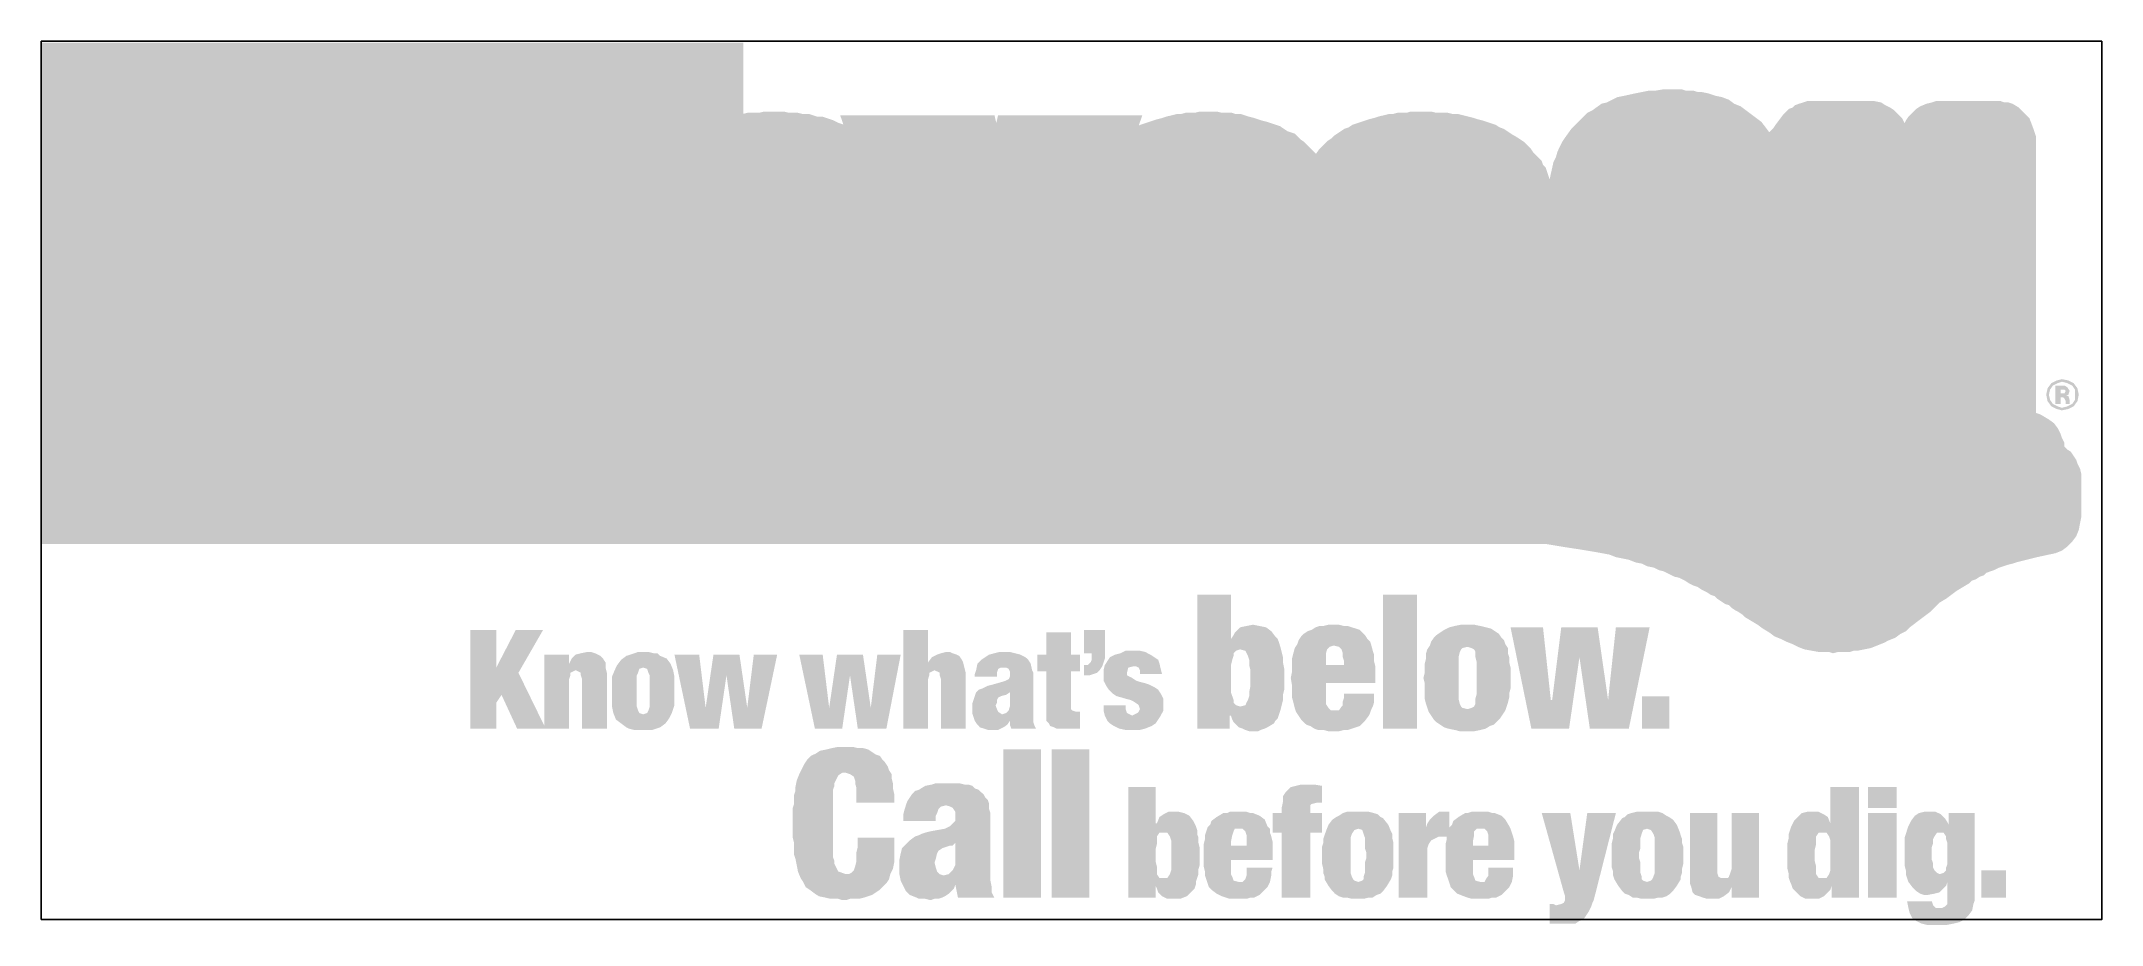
# Model space of a CAD drawing. Extents: x 0 to 3.75, y -0.01 to 1.6.
import ezdxf

# ---------------------------------------------------------------- set-up
doc = ezdxf.new("R2010")
doc.units = 0
doc.header["$LTSCALE"] = 0.01
doc.header["$MEASUREMENT"] = 0
doc.layers.get('Defpoints').update_dxf_attribs({"color": 111, "lineweight": 20})
doc.layers.add('G-ANNO-DETL-LOGO-PATT-COLR', color=7, linetype='Continuous', lineweight=20)

msp = doc.modelspace()

# ---------------------------------------------------------------- hatches: boundary and pattern name
at = {"layer": 'G-ANNO-DETL-LOGO-PATT-COLR', "linetype": 'ByBlock', "lineweight": -2, "transparency": 16777216}
h = msp.add_hatch(color=250, dxfattribs=at)
h.dxf.hatch_style = 1
h.paths.add_polyline_path([(1.2778, 1.4677), (1.2778, 1.5973), (0, 1.5973), (0, 0.6839), (2.7402, 0.6839), (2.7686, 0.6791), (2.7994, 0.6744), (2.8278, 0.6697), (2.8538, 0.6649), (2.8657, 0.6602), (2.8893, 0.6555), (2.9012, 0.6507), (2.913, 0.6484), (2.9225, 0.6437), (2.9343, 0.6413), (2.9438, 0.6366), (2.9532, 0.6342), (2.9722, 0.6247), (2.9816, 0.6224), (2.9911, 0.6176), (2.9982, 0.6129), (3.0076, 0.6082), (3.0147, 0.6058), (3.0218, 0.6011), (3.0313, 0.5963), (3.0384, 0.5916), (3.0455, 0.5892), (3.0502, 0.5845), (3.0644, 0.575), (3.0715, 0.5727), (3.0763, 0.5679), (3.0834, 0.5632), (3.0881, 0.5608), (3.0952, 0.5561), (3.0999, 0.5514), (3.1236, 0.5372), (3.1331, 0.5301), (3.1449, 0.523), (3.1544, 0.5159), (3.1662, 0.5111), (3.1757, 0.5064), (3.1875, 0.5017), (3.197, 0.4969), (3.2088, 0.4922), (3.2348, 0.4875), (3.2537, 0.4875), (3.2608, 0.4851), (3.2703, 0.4875), (3.2845, 0.4875), (3.2916, 0.4875), (3.2987, 0.4898), (3.3058, 0.4898), (3.3295, 0.4946), (3.3531, 0.504), (3.3626, 0.5088), (3.3744, 0.5135), (3.3839, 0.5206), (3.3934, 0.5253), (3.4005, 0.5324), (3.4194, 0.5466), (3.4383, 0.5608), (3.4549, 0.5774), (3.4667, 0.5845), (3.4857, 0.5987), (3.5093, 0.6129), (3.514, 0.6176), (3.5211, 0.62), (3.5282, 0.6247), (3.5353, 0.6271), (3.5401, 0.6318), (3.5543, 0.6366), (3.5637, 0.6413), (3.5779, 0.646), (3.5874, 0.6484), (3.5945, 0.6507), (3.6134, 0.6555), (3.6324, 0.6602), (3.6537, 0.6649), (3.6655, 0.6673), (3.6773, 0.672), (3.6868, 0.6791), (3.6963, 0.6886), (3.7034, 0.6981), (3.7081, 0.7099), (3.7128, 0.7336), (3.7128, 0.8117), (3.7105, 0.8211), (3.7057, 0.8306), (3.7034, 0.8377), (3.6939, 0.8519), (3.6868, 0.8566), (3.6821, 0.8614), (3.6821, 0.8685), (3.6773, 0.8779), (3.675, 0.885), (3.6702, 0.8945), (3.6631, 0.904), (3.6537, 0.911), (3.6418, 0.9181), (3.6371, 0.9205), (3.63, 0.9229), (3.63, 1.4269), (3.6253, 1.4411), (3.6182, 1.46), (3.5992, 1.479), (3.5874, 1.4861), (3.5803, 1.4884), (3.5732, 1.4884), (3.5661, 1.4908), (3.4549, 1.4908), (3.4478, 1.4908), (3.4407, 1.4884), (3.4312, 1.4861), (3.4194, 1.4813), (3.4123, 1.4766), (3.3981, 1.4624), (3.3934, 1.4553), (3.391, 1.4506), (3.3863, 1.46), (3.3721, 1.4742), (3.365, 1.479), (3.3555, 1.4837), (3.3484, 1.4884), (3.3366, 1.4908), (3.223, 1.4908), (3.2135, 1.4908), (3.1993, 1.4861), (3.1922, 1.4837), (3.1875, 1.479), (3.1804, 1.4766), (3.1709, 1.4671), (3.1567, 1.4482), (3.152, 1.4411), (3.1449, 1.434), (3.1307, 1.4529), (3.1118, 1.4671), (3.0928, 1.4813), (3.081, 1.4861), (3.0715, 1.4932), (3.0597, 1.4979), (3.0479, 1.5003), (3.0337, 1.505), (3.0218, 1.5074), (3.0147, 1.5074), (3.0076, 1.5097), (2.9934, 1.5097), (2.9863, 1.5121), (2.9698, 1.5121), (2.9509, 1.5121), (2.9367, 1.5097), (2.9248, 1.5097), (2.9012, 1.505), (2.8799, 1.5003), (2.868, 1.4979), (2.8491, 1.4884), (2.8396, 1.4861), (2.8231, 1.4742), (2.8136, 1.4695), (2.7994, 1.4553), (2.7852, 1.4411), (2.7734, 1.4246), (2.7686, 1.4175), (2.7592, 1.3985), (2.7568, 1.3891), (2.7521, 1.3796), (2.7473, 1.3583), (2.7452, 1.3478), (2.7378, 1.37), (2.7331, 1.3748), (2.7307, 1.3819), (2.7158, 1.3968), (2.711, 1.4039), (2.6983, 1.4166), (2.6836, 1.4264), (2.6789, 1.4288), (2.6613, 1.4405), (2.6542, 1.4429), (2.6471, 1.4476), (2.6236, 1.4555), (2.6142, 1.4578), (2.6071, 1.4602), (2.5792, 1.4671), (2.5698, 1.4671), (2.5603, 1.4695), (2.539, 1.4695), (2.5295, 1.4719), (2.492, 1.4719), (2.4849, 1.4695), (2.4682, 1.4695), (2.4588, 1.4671), (2.4517, 1.4671), (2.4333, 1.4626), (2.4262, 1.4602), (2.4167, 1.4578), (2.4005, 1.4524), (2.3861, 1.4476), (2.379, 1.4429), (2.372, 1.4405), (2.3538, 1.4285), (2.3491, 1.4237), (2.342, 1.419), (2.3246, 1.4016), (2.3201, 1.3949), (2.3071, 1.4079), (2.2984, 1.4166), (2.2913, 1.4214), (2.2811, 1.4316), (2.2685, 1.4358), (2.2543, 1.4453), (2.2308, 1.4531), (2.2213, 1.4555), (2.2071, 1.4602), (2.1977, 1.4626), (2.1839, 1.4671), (2.1744, 1.4671), (2.1673, 1.4695), (2.1485, 1.4695), (2.1391, 1.4719), (2.1085, 1.4719), (2.0991, 1.4695), (2.0825, 1.4695), (2.073, 1.4671), (2.0659, 1.4671), (2.0476, 1.4626), (2.0405, 1.4602), (2.031, 1.4578), (2.0147, 1.4524), (1.9975, 1.4466), (2.0038, 1.4648), (1.7413, 1.4648), (1.7381, 1.4508), (1.7349, 1.4648), (1.4541, 1.4648), (1.4598, 1.4482), (1.4511, 1.4511), (1.4416, 1.4559), (1.4219, 1.4624), (1.4126, 1.4624), (1.412, 1.4626), (1.3983, 1.4671), (1.3866, 1.4671), (1.3771, 1.4695), (1.3606, 1.4695), (1.3511, 1.4719), (1.3158, 1.4719), (1.3063, 1.4695), (1.285, 1.4695)])
h = msp.add_hatch(color=5, dxfattribs=at)
h.paths.add_polyline_path([(0.885, 1.4387), (0.8377, 1.4387), (0.8377, 1.5405), (0.0544, 1.5405), (0.0544, 0.7359), (0.885, 0.7359)])
h.paths.add_polyline_path([(0.6626, 0.8353), (0.4662, 0.9773), (0.2721, 0.8353), (0.3455, 1.0672), (0.1491, 1.2092), (0.3928, 1.2092), (0.4662, 1.4387), (0.5419, 1.2092), (0.7833, 1.2092), (0.5892, 1.0672)], flags=16)
at = {"layer": 'G-ANNO-DETL-LOGO-PATT-COLR', "linetype": 'ByBlock', "lineweight": -2, "true_color": 0xfefefe, "transparency": 16777216}
h = msp.add_hatch(color=7, dxfattribs=at)
h.dxf.hatch_style = 1
h.paths.add_polyline_path([(0.9489, 1.4387), (0.9489, 0.8685), (1.1098, 0.8685), (1.1098, 1.4387), (1.221, 1.4387), (1.221, 1.5405), (0.8377, 1.5405), (0.8377, 1.4387)])
h = msp.add_hatch(color=7, dxfattribs=at)
h.dxf.hatch_style = 1
h.paths.add_polyline_path([(0.6626, 0.8353), (0.4662, 0.9773), (0.2721, 0.8353), (0.3455, 1.0672), (0.1491, 1.2092), (0.3928, 1.2092), (0.4662, 1.4387), (0.5419, 1.2092), (0.7833, 1.2092), (0.5892, 1.0672)])
at = {"layer": 'G-ANNO-DETL-LOGO-PATT-COLR', "linetype": 'ByBlock', "lineweight": -2, "transparency": 16777216}
for color, points in [(64, [(3.0076, 1.2897), (3.0076, 1.2826), (3.0053, 1.2731), (3.0053, 1.2613), (3.0005, 1.2494), (2.9958, 1.2376), (2.9887, 1.2281), (2.9793, 1.2234), (2.9722, 1.221), (2.9651, 1.221), (2.9556, 1.221), (2.9509, 1.2234), (2.9438, 1.2258), (2.9367, 1.2305), (2.9319, 1.2352), (2.9296, 1.2423), (2.9248, 1.2518), (2.9225, 1.2589), (2.9225, 1.2684), (2.9201, 1.2755), (2.9201, 1.2849), (2.9201, 1.292), (2.9201, 1.2991), (2.9225, 1.3086), (2.9225, 1.3157), (2.9225, 1.3204), (2.9272, 1.3323), (2.9319, 1.3417), (2.9367, 1.3512), (2.9438, 1.3559), (2.9532, 1.3583), (2.9627, 1.3607), (2.9698, 1.3583), (2.9769, 1.3583), (2.984, 1.3536), (2.9887, 1.3488), (2.9934, 1.3465), (2.9958, 1.3394), (3.0005, 1.3346), (3.0029, 1.3275), (3.0053, 1.3181), (3.0053, 1.311), (3.0053, 1.3015), (3.0076, 1.2897), (3.01, 1.0459), (3.01, 1.0436), (3.01, 1.0341), (3.01, 1.027), (3.0076, 1.0175), (3.0076, 1.0104), (3.0053, 1.0057), (3.0029, 0.9986), (2.9982, 0.9891), (2.9911, 0.982), (2.984, 0.9773), (2.9745, 0.9726), (2.9627, 0.9726), (2.9556, 0.9726), (2.9461, 0.9749), (2.939, 0.9773), (2.9319, 0.982), (2.9272, 0.9891), (2.9225, 0.9962), (2.9201, 1.0033), (2.9177, 1.0128), (2.9177, 1.0199), (2.9154, 1.0294), (2.9154, 1.0365), (2.9154, 1.0436), (2.9154, 1.0483), (2.9154, 1.053), (2.9154, 1.0601), (2.9154, 1.0672), (2.9154, 1.0743), (2.9177, 1.0814), (2.9177, 1.0885), (2.9201, 1.0956), (2.9201, 1.1027), (2.9248, 1.1098), (2.9272, 1.1169), (2.9296, 1.1217), (2.9343, 1.1264), (2.9414, 1.1311), (2.9461, 1.1335), (2.9532, 1.1359), (2.9627, 1.1359), (2.9698, 1.1359), (2.9769, 1.1335), (2.984, 1.1311), (2.9911, 1.1264), (2.9982, 1.1169), (3.0029, 1.1075), (3.0053, 1.098), (3.0076, 1.0885), (3.01, 1.0767), (3.01, 1.0649), (3.01, 1.0554), (3.01, 1.0459), (3.0076, 1.2897), (3.0786, 1.4056), (3.0692, 1.4127), (3.0573, 1.4198), (3.0502, 1.4246), (3.0455, 1.4269), (3.0384, 1.4293), (3.0313, 1.4316), (3.0242, 1.434), (3.0147, 1.4364), (3.0076, 1.4387), (3.0005, 1.4387), (2.9911, 1.4411), (2.9816, 1.4411), (2.9722, 1.4411), (2.9627, 1.4411), (2.9532, 1.4411), (2.9438, 1.4411), (2.9367, 1.4411), (2.9272, 1.4387), (2.9201, 1.4387), (2.9106, 1.4364), (2.9035, 1.434), (2.8964, 1.4316), (2.8893, 1.4293), (2.8822, 1.4269), (2.8775, 1.4246), (2.8704, 1.4222), (2.8586, 1.4151), (2.8491, 1.4056), (2.8396, 1.3962), (2.8325, 1.3867), (2.8254, 1.3749), (2.8231, 1.3678), (2.8207, 1.3607), (2.8183, 1.3536), (2.816, 1.3465), (2.816, 1.3394), (2.8136, 1.3323), (2.8136, 1.3252), (2.8112, 1.3157), (2.8112, 1.3062), (2.8112, 1.2991), (2.8112, 1.2897), (2.8112, 1.2826), (2.8112, 1.2755), (2.8136, 1.2684), (2.8136, 1.2613), (2.8136, 1.2542), (2.8183, 1.2423), (2.8207, 1.2329), (2.8254, 1.2234), (2.8302, 1.2163), (2.8349, 1.2092), (2.8444, 1.1997), (2.8538, 1.1926), (2.8609, 1.1879), (2.8657, 1.1855), (2.8728, 1.1832), (2.8799, 1.1808), (2.8704, 1.1761), (2.8586, 1.1713), (2.8515, 1.1643), (2.842, 1.1572), (2.8349, 1.1501), (2.8302, 1.143), (2.8254, 1.1359), (2.8207, 1.1264), (2.816, 1.1169), (2.8136, 1.1075), (2.8112, 1.098), (2.8089, 1.0862), (2.8065, 1.0743), (2.8065, 1.0625), (2.8065, 1.0507), (2.8065, 1.0365), (2.8065, 1.027), (2.8065, 1.0199), (2.8065, 1.0104), (2.8089, 1.0033), (2.8089, 0.9939), (2.8112, 0.9868), (2.8136, 0.9797), (2.8136, 0.9726), (2.8183, 0.9655), (2.8207, 0.9607), (2.8254, 0.9489), (2.8349, 0.9371), (2.8444, 0.9276), (2.8538, 0.9181), (2.8586, 0.9158), (2.8657, 0.911), (2.8728, 0.9087), (2.8775, 0.904), (2.8846, 0.9016), (2.8917, 0.8992), (2.9012, 0.8969), (2.9083, 0.8945), (2.9154, 0.8945), (2.9248, 0.8921), (2.9343, 0.8921), (2.9438, 0.8898), (2.9532, 0.8898), (2.9627, 0.8898), (2.9722, 0.8898), (2.9816, 0.8898), (2.9911, 0.8921), (3.0005, 0.8921), (3.0076, 0.8945), (3.0171, 0.8945), (3.0242, 0.8969), (3.0313, 0.8992), (3.0384, 0.9016), (3.0455, 0.904), (3.0526, 0.9063), (3.0597, 0.911), (3.0644, 0.9134), (3.0692, 0.9181), (3.081, 0.9252), (3.0905, 0.9347), (3.0976, 0.9465), (3.1047, 0.9584), (3.107, 0.9655), (3.1094, 0.9702), (3.1118, 0.9773), (3.1141, 0.9844), (3.1165, 0.9939), (3.1165, 1.001), (3.1189, 1.0081), (3.1189, 1.0175), (3.1189, 1.027), (3.1189, 1.0365), (3.1189, 1.0436), (3.1189, 1.053), (3.1189, 1.0625), (3.1189, 1.072), (3.1165, 1.0814), (3.1165, 1.0909), (3.1141, 1.1004), (3.1118, 1.1075), (3.107, 1.1193), (3.1023, 1.1288), (3.0976, 1.1406), (3.0905, 1.1501), (3.081, 1.1572), (3.0715, 1.1666), (3.0644, 1.1713), (3.0597, 1.1737), (3.0526, 1.1761), (3.0455, 1.1808), (3.0573, 1.1832), (3.0668, 1.1879), (3.0763, 1.1926), (3.0834, 1.1997), (3.0905, 1.2068), (3.0952, 1.2116), (3.0999, 1.2187), (3.1047, 1.2281), (3.107, 1.2352), (3.1094, 1.2447), (3.1118, 1.2518), (3.1141, 1.2613), (3.1141, 1.2707), (3.1165, 1.2778), (3.1165, 1.2873), (3.1165, 1.2968), (3.1165, 1.3039), (3.1165, 1.311), (3.1141, 1.3204), (3.1141, 1.3275), (3.1141, 1.3346), (3.1118, 1.3417), (3.1094, 1.3536), (3.107, 1.3607), (3.1047, 1.3678), (3.0999, 1.3749), (3.0976, 1.382), (3.0928, 1.3891), (3.0881, 1.3938), (3.0834, 1.3985), (3.0786, 1.4056)]), (64, [(3.1922, 1.24), (3.1922, 0.9607), (3.197, 0.9631), (3.2041, 0.9631), (3.2112, 0.9655), (3.2206, 0.9678), (3.2301, 0.9678), (3.2396, 0.9678), (3.249, 0.9702), (3.2608, 0.9702), (3.2703, 0.9702), (3.2821, 0.9678), (3.2916, 0.9678), (3.3011, 0.9678), (3.3105, 0.9655), (3.3176, 0.9631), (3.3224, 0.9631), (3.3271, 0.9607), (3.3271, 1.4198), (3.223, 1.4198), (3.2183, 1.4127), (3.2112, 1.4033), (3.2064, 1.3962), (3.2041, 1.3914), (3.197, 1.3867), (3.1922, 1.382), (3.1875, 1.3772), (3.1804, 1.3725), (3.1757, 1.3678), (3.1686, 1.363), (3.1615, 1.3583), (3.1544, 1.3536), (3.1473, 1.3488), (3.1402, 1.3465), (3.1402, 1.2352), (3.152, 1.2329), (3.1591, 1.2352), (3.1638, 1.2352), (3.1709, 1.2352), (3.178, 1.2376), (3.1851, 1.24)]), (64, [(3.4549, 1.4198), (3.4502, 1.4127), (3.4431, 1.4033), (3.4383, 1.3962), (3.436, 1.3914), (3.4312, 1.3867), (3.4241, 1.382), (3.4194, 1.3772), (3.4123, 1.3725), (3.4052, 1.3678), (3.3981, 1.363), (3.391, 1.3583), (3.3839, 1.3536), (3.3768, 1.3488), (3.3673, 1.3465), (3.3673, 1.2352), (3.3744, 1.2329), (3.3815, 1.2329), (3.3886, 1.2352), (3.3957, 1.2352), (3.4028, 1.2352), (3.4099, 1.2376), (3.417, 1.24), (3.4265, 1.24), (3.4265, 0.8969), (3.559, 0.8969), (3.559, 1.4198)]), (1, [(0.9489, 0.8685), (1.1098, 0.8685), (1.1098, 1.1217), (0.9489, 1.1217)]), (1, [(1.3678, 1.0104), (1.3654, 1.001), (1.3654, 0.9891), (1.363, 0.982), (1.3607, 0.9726), (1.3559, 0.9678), (1.3512, 0.9631), (1.3441, 0.9607), (1.3346, 0.9607), (1.3275, 0.9607), (1.3204, 0.9631), (1.3157, 0.9678), (1.311, 0.9726), (1.3086, 0.982), (1.3062, 0.9891), (1.3039, 1.001), (1.3039, 1.0104), (1.3039, 1.1217), (1.1501, 1.1217), (1.1501, 1.0057), (1.1501, 0.9962), (1.1524, 0.9868), (1.1524, 0.9773), (1.1548, 0.9702), (1.1572, 0.9631), (1.1595, 0.9536), (1.1619, 0.9465), (1.1666, 0.9394), (1.169, 0.9347), (1.1737, 0.9276), (1.1784, 0.9205), (1.1832, 0.9158), (1.1879, 0.911), (1.195, 0.9063), (1.1997, 0.8992), (1.2068, 0.8969), (1.2139, 0.8921), (1.2187, 0.8874), (1.2258, 0.885), (1.2329, 0.8803), (1.2423, 0.8779), (1.2494, 0.8756), (1.2565, 0.8732), (1.266, 0.8708), (1.2731, 0.8685), (1.2826, 0.8661), (1.2897, 0.8637), (1.2991, 0.8637), (1.3086, 0.8637), (1.3157, 0.8614), (1.3252, 0.8614), (1.3346, 0.8614), (1.3441, 0.8614), (1.3536, 0.8614), (1.3654, 0.8637), (1.3725, 0.8637), (1.382, 0.8637), (1.3914, 0.8661), (1.4009, 0.8685), (1.408, 0.8685), (1.4175, 0.8708), (1.4246, 0.8732), (1.4316, 0.8756), (1.4411, 0.8803), (1.4482, 0.8827), (1.4553, 0.885), (1.46, 0.8898), (1.4671, 0.8945), (1.4742, 0.8992), (1.479, 0.9016), (1.4837, 0.9087), (1.4884, 0.9134), (1.4932, 0.9181), (1.4979, 0.9252), (1.5026, 0.93), (1.505, 0.9371), (1.5074, 0.9442), (1.5121, 0.9513), (1.5145, 0.9584), (1.5145, 0.9678), (1.5168, 0.9749), (1.5192, 0.9844), (1.5192, 0.9939), (1.5192, 1.001), (1.5192, 1.0814), (1.3678, 1.0814)]), (1, [(1.6115, 1.1217), (1.5287, 0.8685), (1.6636, 0.8685), (1.7156, 1.098), (1.718, 1.098), (1.77, 0.8685), (1.931, 0.8685), (1.8434, 1.1217)]), (1, [(2.1558, 1.1217), (2.1558, 1.0483), (2.1558, 1.0388), (2.1558, 1.0317), (2.1534, 1.0223), (2.1534, 1.0175), (2.1534, 1.0104), (2.151, 1.0033), (2.1487, 0.9939), (2.1439, 0.9868), (2.1392, 0.982), (2.1297, 0.9797), (2.1203, 0.9797), (2.1084, 0.9797), (2.099, 0.9868), (2.0942, 0.9939), (2.0919, 1.001), (2.0919, 1.0057), (2.0919, 1.0649), (2.0919, 1.0743), (2.0942, 1.0838), (2.0966, 1.0909), (2.1013, 1.098), (2.1061, 1.1051), (2.1108, 1.1098), (2.1179, 1.1169), (2.125, 1.1217), (1.9617, 1.1217), (1.957, 1.1146), (1.9522, 1.1075), (1.9499, 1.098), (1.9451, 1.0909), (1.9428, 1.0814), (1.9404, 1.072), (1.9404, 1.0625), (1.9381, 1.053), (1.9381, 0.9726), (1.9404, 0.9584), (1.9404, 0.9465), (1.9428, 0.9347), (1.9475, 0.9252), (1.9499, 0.9158), (1.9546, 0.9063), (1.9617, 0.8969), (1.9688, 0.8898), (1.9759, 0.8827), (1.983, 0.8779), (1.9925, 0.8732), (2.0019, 0.8685), (2.0114, 0.8661), (2.0232, 0.8637), (2.0351, 0.8614), (2.0469, 0.8614), (2.0564, 0.8614), (2.0682, 0.8637), (2.0777, 0.8637), (2.0848, 0.8661), (2.0942, 0.8708), (2.1013, 0.8732), (2.1084, 0.8779), (2.1155, 0.8827), (2.1226, 0.8874), (2.1274, 0.8921), (2.1321, 0.8992), (2.1368, 0.904), (2.1416, 0.911), (2.1463, 0.9181), (2.1487, 0.9252), (2.1534, 0.9323), (2.1558, 0.9323), (2.1558, 0.8685), (2.3072, 0.8685), (2.3072, 1.1217)]), (1, [(2.4303, 1.1217), (2.4397, 1.1146), (2.4516, 1.1098), (2.461, 1.1051), (2.4728, 1.098), (2.4823, 1.0933), (2.4918, 1.0862), (2.5012, 1.0814), (2.5107, 1.0743), (2.5202, 1.0672), (2.5273, 1.0601), (2.532, 1.053), (2.5391, 1.0436), (2.5438, 1.0341), (2.5462, 1.0246), (2.5486, 1.0128), (2.5486, 1.001), (2.5486, 0.9915), (2.5486, 0.9844), (2.5462, 0.9773), (2.5415, 0.9726), (2.5391, 0.9655), (2.532, 0.9631), (2.5249, 0.9607), (2.5178, 0.9607), (2.5083, 0.9607), (2.5012, 0.9631), (2.4965, 0.9655), (2.4918, 0.9726), (2.4894, 0.9773), (2.487, 0.9844), (2.487, 0.9915), (2.4847, 1.001), (2.4847, 1.0814), (2.3332, 1.0814), (2.3332, 0.9962), (2.3332, 0.9868), (2.3332, 0.9773), (2.3356, 0.9702), (2.338, 0.9607), (2.338, 0.9536), (2.3403, 0.9465), (2.3427, 0.9394), (2.3474, 0.9347), (2.3498, 0.9276), (2.3545, 0.9205), (2.3616, 0.911), (2.3711, 0.9016), (2.3782, 0.8969), (2.3829, 0.8921), (2.39, 0.8874), (2.3948, 0.885), (2.4019, 0.8803), (2.409, 0.8779), (2.4161, 0.8756), (2.4232, 0.8732), (2.4303, 0.8708), (2.4374, 0.8685), (2.4468, 0.8661), (2.4539, 0.8661), (2.461, 0.8637), (2.4705, 0.8637), (2.4799, 0.8637), (2.487, 0.8614), (2.4965, 0.8614), (2.506, 0.8614), (2.5178, 0.8614), (2.5296, 0.8614), (2.5391, 0.8637), (2.5509, 0.8637), (2.5604, 0.8661), (2.5699, 0.8685), (2.5793, 0.8708), (2.5888, 0.8732), (2.5983, 0.8756), (2.6077, 0.8779), (2.6148, 0.8803), (2.6219, 0.885), (2.629, 0.8898), (2.6361, 0.8945), (2.6432, 0.8992), (2.6503, 0.904), (2.6551, 0.9087), (2.6622, 0.9134), (2.6669, 0.9205), (2.6716, 0.9252), (2.6764, 0.9323), (2.6787, 0.9394), (2.6835, 0.9465), (2.6858, 0.9536), (2.6882, 0.9631), (2.6929, 0.9702), (2.6929, 0.9797), (2.6953, 0.9868), (2.6977, 0.9962), (2.6977, 1.0057), (2.6977, 1.0152), (2.6977, 1.0246), (2.6977, 1.0317), (2.6977, 1.0388), (2.6977, 1.0459), (2.6977, 1.053), (2.6929, 1.0672), (2.6906, 1.0791), (2.6858, 1.0909), (2.6811, 1.1027), (2.674, 1.1122), (2.6693, 1.1217)]), (250, [(3.6821, 0.9655), (3.6773, 0.9655), (3.675, 0.9655), (3.675, 0.9584), (3.6773, 0.9584), (3.6821, 0.9584), (3.6844, 0.9631), (3.6821, 0.9655), (3.6655, 0.9394), (3.6655, 0.9726), (3.675, 0.9726), (3.6797, 0.9726), (3.6821, 0.9726), (3.6868, 0.9702), (3.6915, 0.9631), (3.6892, 0.956), (3.6844, 0.9536), (3.6892, 0.9536), (3.6915, 0.9465), (3.6915, 0.9418), (3.6915, 0.9394), (3.6844, 0.9394), (3.6844, 0.9442), (3.6821, 0.9489), (3.6797, 0.9513), (3.6773, 0.9513), (3.675, 0.9513), (3.675, 0.9394), (3.6655, 0.9394), (3.6821, 0.9655), (3.6608, 0.9726), (3.656, 0.9655), (3.6537, 0.956), (3.656, 0.9465), (3.6608, 0.9394), (3.6702, 0.9347), (3.6773, 0.9323), (3.6868, 0.9347), (3.6963, 0.9394), (3.701, 0.9465), (3.701, 0.956), (3.701, 0.9655), (3.6963, 0.9726), (3.6868, 0.9773), (3.6773, 0.9797), (3.6702, 0.9773), (3.6608, 0.9726), (3.6821, 0.9655), (3.6986, 0.9347), (3.6892, 0.93), (3.6773, 0.9276), (3.6679, 0.93), (3.6584, 0.9347), (3.6513, 0.9442), (3.6489, 0.956), (3.6513, 0.9678), (3.6584, 0.9773), (3.6679, 0.982), (3.6773, 0.9844), (3.6892, 0.982), (3.6986, 0.9773), (3.7057, 0.9678), (3.7081, 0.956), (3.7057, 0.9442), (3.6986, 0.9347)]), (95, [(3.0905, 0.7075), (3.0857, 0.717), (3.081, 0.7288), (3.0763, 0.7383), (3.0715, 0.7478), (3.0644, 0.7572), (3.0597, 0.7667), (3.055, 0.7762), (3.0502, 0.7856), (3.0431, 0.7951), (3.036, 0.8022), (3.0313, 0.8117), (3.0242, 0.8188), (3.0171, 0.8259), (3.01, 0.833), (3.0029, 0.8401), (2.9958, 0.8472), (2.8373, 0.8472), (2.8491, 0.8448), (2.8586, 0.8424), (2.8704, 0.8377), (2.8799, 0.8353), (2.8917, 0.8306), (2.9012, 0.8282), (2.9106, 0.8235), (2.9225, 0.8211), (2.9319, 0.8164), (2.9414, 0.8117), (2.9485, 0.8069), (2.958, 0.8046), (2.9674, 0.7998), (2.9745, 0.7951), (2.984, 0.7904), (2.9911, 0.7856), (2.9982, 0.7809), (3.0076, 0.7762), (3.0147, 0.7714), (3.0218, 0.7667), (3.0289, 0.762), (3.0337, 0.7572), (3.0408, 0.7525), (3.0479, 0.7478), (3.0526, 0.743), (3.0597, 0.7359), (3.0644, 0.7312), (3.0692, 0.7265), (3.0763, 0.7217), (3.081, 0.717), (3.0857, 0.7123)]), (95, [(3.4289, 0.7075), (3.4312, 0.717), (3.4336, 0.7265), (3.436, 0.7359), (3.4407, 0.7454), (3.4431, 0.7572), (3.4478, 0.7667), (3.4502, 0.7762), (3.4549, 0.7856), (3.4596, 0.7951), (3.4644, 0.8022), (3.4667, 0.8117), (3.4715, 0.8211), (3.4762, 0.8282), (3.4809, 0.8353), (3.4857, 0.8424), (3.4904, 0.8472), (3.6134, 0.8472), (3.604, 0.8448), (3.5945, 0.8424), (3.5874, 0.8401), (3.5779, 0.8353), (3.5708, 0.833), (3.5614, 0.8282), (3.5543, 0.8235), (3.5472, 0.8211), (3.5401, 0.8164), (3.533, 0.8117), (3.5259, 0.8069), (3.5211, 0.8022), (3.514, 0.7975), (3.5069, 0.7927), (3.5022, 0.788), (3.4951, 0.7833), (3.4904, 0.7785), (3.4857, 0.7738), (3.4809, 0.7691), (3.4738, 0.7643), (3.4691, 0.7596), (3.4644, 0.7549), (3.4573, 0.743), (3.4478, 0.7336), (3.4407, 0.7241), (3.436, 0.7146)]), (1, [(0.9489, 0.7359), (2.7024, 0.7359), (2.7024, 0.814), (0.9489, 0.814)]), (35, [(3.178, 0.5656), (3.1709, 0.5774), (3.1615, 0.5869), (3.1567, 0.5916), (3.152, 0.5963), (3.1449, 0.6011), (3.1402, 0.6082), (3.1354, 0.6129), (3.1307, 0.6176), (3.126, 0.6224), (3.1189, 0.6271), (3.1141, 0.6318), (3.1094, 0.6366), (3.1023, 0.6413), (3.0976, 0.6484), (3.0905, 0.6531), (3.0857, 0.6578), (3.0786, 0.6626), (3.0739, 0.6673), (3.0668, 0.672), (3.0621, 0.6768), (3.055, 0.6815), (3.0479, 0.6862), (3.0431, 0.691), (3.036, 0.6957), (3.0289, 0.6981), (3.0242, 0.7028), (3.0171, 0.7075), (3.01, 0.7123), (3.0029, 0.717), (2.9958, 0.7217), (2.9887, 0.7241), (2.9816, 0.7288), (2.9769, 0.7336), (2.9698, 0.7359), (2.9627, 0.7407), (2.9556, 0.7454), (2.9485, 0.7478), (2.9414, 0.7525), (2.9343, 0.7549), (2.9272, 0.7596), (2.9177, 0.762), (2.9106, 0.7667), (2.9035, 0.7691), (2.8964, 0.7714), (2.8893, 0.7762), (2.8822, 0.7785), (2.8751, 0.7809), (2.868, 0.7833), (2.8586, 0.788), (2.8515, 0.7904), (2.8444, 0.7927), (2.8373, 0.7951), (2.8302, 0.7975), (2.8207, 0.7998), (2.8136, 0.7998), (2.8065, 0.8022), (2.7994, 0.8046), (2.7899, 0.8069), (2.7828, 0.8069), (2.7757, 0.8093), (2.7686, 0.8117), (2.7592, 0.8117), (2.7592, 0.743), (2.7686, 0.743), (2.7781, 0.7407), (2.7852, 0.7407), (2.7947, 0.7383), (2.8018, 0.7383), (2.8112, 0.7359), (2.8183, 0.7336), (2.8278, 0.7336), (2.8349, 0.7312), (2.8444, 0.7288), (2.8515, 0.7288), (2.8609, 0.7265), (2.868, 0.7241), (2.8751, 0.7217), (2.8822, 0.7194), (2.8917, 0.717), (2.8988, 0.7146), (2.9059, 0.7123), (2.913, 0.7099), (2.9225, 0.7075), (2.9296, 0.7052), (2.9367, 0.7028), (2.9438, 0.7004), (2.9509, 0.6981), (2.958, 0.6933), (2.9651, 0.691), (2.9722, 0.6886), (2.9793, 0.6862), (2.9863, 0.6815), (2.9934, 0.6791), (2.9982, 0.6768), (3.0053, 0.6744), (3.0124, 0.6697), (3.0195, 0.6673), (3.0242, 0.6626), (3.0313, 0.6602), (3.0384, 0.6578), (3.0431, 0.6531), (3.0573, 0.6484), (3.0692, 0.6413), (3.0786, 0.6342), (3.0905, 0.6271), (3.1023, 0.62), (3.1118, 0.6129), (3.1236, 0.6058), (3.1331, 0.5987), (3.1425, 0.5916), (3.152, 0.5869), (3.1615, 0.5798), (3.1709, 0.5727)]), (35, [(3.365, 0.5656), (3.3721, 0.5774), (3.3768, 0.5869), (3.3839, 0.5963), (3.391, 0.6058), (3.3981, 0.6176), (3.4052, 0.6271), (3.4123, 0.6366), (3.4218, 0.646), (3.4289, 0.6555), (3.4383, 0.6649), (3.4454, 0.672), (3.4549, 0.6815), (3.4644, 0.691), (3.4738, 0.6981), (3.4809, 0.7075), (3.4904, 0.7146), (3.4999, 0.7217), (3.5093, 0.7312), (3.5188, 0.7359), (3.5282, 0.743), (3.5377, 0.7501), (3.5472, 0.7572), (3.5566, 0.762), (3.5685, 0.7667), (3.5779, 0.7714), (3.5874, 0.7762), (3.5969, 0.7809), (3.6063, 0.7833), (3.6158, 0.788), (3.6229, 0.7904), (3.6324, 0.7927), (3.6418, 0.7951), (3.6418, 0.7241), (3.63, 0.7241), (3.6205, 0.7217), (3.6087, 0.7194), (3.5969, 0.717), (3.5874, 0.7123), (3.5756, 0.7099), (3.5661, 0.7052), (3.5566, 0.7028), (3.5448, 0.6981), (3.5353, 0.6933), (3.5259, 0.6886), (3.5164, 0.6839), (3.5069, 0.6791), (3.4975, 0.6744), (3.488, 0.6697), (3.4809, 0.6649), (3.4715, 0.6578), (3.462, 0.6531), (3.4549, 0.6484), (3.4454, 0.6413), (3.4383, 0.6366), (3.4312, 0.6295), (3.4241, 0.6224), (3.417, 0.6176), (3.4099, 0.6105), (3.4028, 0.6058), (3.3957, 0.5987), (3.3886, 0.5916), (3.3839, 0.5845), (3.3768, 0.5798), (3.3721, 0.5727)]), (250, [(2.1652, 0.4141), (2.1676, 0.407), (2.17, 0.3999), (2.17, 0.3952), (2.1747, 0.3904), (2.1818, 0.3881), (2.1913, 0.3904), (2.1936, 0.3952), (2.196, 0.3999), (2.1984, 0.407), (2.1984, 0.4141), (2.2007, 0.4259), (2.2007, 0.433), (2.2007, 0.4401), (2.2007, 0.4472), (2.2007, 0.4543), (2.1984, 0.4638), (2.1984, 0.4733), (2.196, 0.4804), (2.1936, 0.4851), (2.1913, 0.4898), (2.1818, 0.4922), (2.1747, 0.4898), (2.17, 0.4851), (2.17, 0.4804), (2.1676, 0.4733), (2.1652, 0.4638), (2.1652, 0.4543), (2.1652, 0.4472), (2.1652, 0.4401), (2.1652, 0.433), (2.1652, 0.4259), (2.1652, 0.4141), (2.1652, 0.5916), (2.1652, 0.5111), (2.17, 0.5182), (2.1723, 0.523), (2.1818, 0.5324), (2.1936, 0.5348), (2.2054, 0.5372), (2.2173, 0.5348), (2.2291, 0.5324), (2.2386, 0.5253), (2.2457, 0.5159), (2.2504, 0.5111), (2.2528, 0.504), (2.2551, 0.4969), (2.2575, 0.4875), (2.2599, 0.478), (2.2599, 0.4685), (2.2622, 0.4567), (2.2622, 0.4449), (2.2622, 0.4307), (2.2622, 0.4188), (2.2599, 0.4094), (2.2599, 0.3999), (2.2575, 0.3904), (2.2551, 0.381), (2.2528, 0.3739), (2.2504, 0.3668), (2.2457, 0.3621), (2.2433, 0.3573), (2.2315, 0.3502), (2.2267, 0.3479), (2.2196, 0.3455), (2.2149, 0.3431), (2.2054, 0.3431), (2.1984, 0.3431), (2.1913, 0.3455), (2.1865, 0.3479), (2.1794, 0.3502), (2.1747, 0.355), (2.17, 0.3597), (2.1676, 0.3644), (2.1652, 0.3715), (2.1629, 0.3715), (2.1629, 0.3479), (2.1037, 0.3479), (2.1037, 0.5916), (2.1652, 0.5916)]), (250, [(2.4421, 0.3479), (2.5036, 0.3479), (2.5036, 0.5916), (2.4421, 0.5916)]), (250, [(0.8282, 0.5277), (0.8282, 0.4591), (0.8637, 0.5277), (0.9134, 0.5277), (0.8685, 0.4496), (0.9181, 0.3479), (0.8661, 0.3479), (0.8377, 0.4094), (0.8282, 0.3952), (0.8282, 0.3479), (0.7809, 0.3479), (0.7809, 0.5277)]), (250, [(1.6139, 0.5277), (1.6139, 0.4685), (1.621, 0.478), (1.6304, 0.4827), (1.6375, 0.4851), (1.647, 0.4875), (1.6541, 0.4875), (1.6588, 0.4851), (1.6659, 0.4827), (1.6707, 0.4804), (1.6754, 0.4733), (1.6778, 0.4685), (1.6801, 0.4591), (1.6825, 0.4496), (1.6825, 0.3479), (1.6375, 0.3479), (1.6375, 0.4378), (1.6352, 0.4449), (1.6352, 0.4496), (1.6304, 0.452), (1.6257, 0.4543), (1.621, 0.452), (1.6162, 0.4496), (1.6162, 0.4449), (1.6139, 0.4378), (1.6139, 0.3479), (1.5689, 0.3479), (1.5689, 0.5277)]), (250, [(1.9357, 0.5277), (1.9357, 0.4875), (1.9357, 0.4756), (1.9333, 0.4685), (1.931, 0.4614), (1.9262, 0.4543), (1.9215, 0.4496), (1.9144, 0.4472), (1.9073, 0.4449), (1.8978, 0.4449), (1.8978, 0.4638), (1.9049, 0.4638), (1.9097, 0.4685), (1.912, 0.4733), (1.912, 0.4827), (1.912, 0.4851), (1.8978, 0.4851), (1.8978, 0.5277)]), (250, [(2.7331, 0.5324), (2.7473, 0.3999), (2.7497, 0.3999), (2.7663, 0.5324), (2.8325, 0.5324), (2.8515, 0.3999), (2.8657, 0.5324), (2.9272, 0.5324), (2.8893, 0.3479), (2.8183, 0.3479), (2.7994, 0.478), (2.7805, 0.3479), (2.7119, 0.3479), (2.674, 0.5324)]), (250, [(1.8292, 0.4827), (1.8292, 0.523), (1.8742, 0.523), (1.8742, 0.4827), (1.8907, 0.4827), (1.8907, 0.452), (1.8742, 0.452), (1.8742, 0.3881), (1.8742, 0.3834), (1.8765, 0.381), (1.8836, 0.3786), (1.8907, 0.3786), (1.8907, 0.3479), (1.8789, 0.3479), (1.8671, 0.3479), (1.8576, 0.3479), (1.8481, 0.3479), (1.8434, 0.3502), (1.8363, 0.3526), (1.8339, 0.3573), (1.8292, 0.3621), (1.8292, 0.3715), (1.8292, 0.381), (1.8292, 0.452), (1.8126, 0.452), (1.8126, 0.4827)]), (250, [(1.9735, 0.3834), (1.9759, 0.3763), (1.9806, 0.3739), (1.9854, 0.3715), (1.9948, 0.3763), (1.9972, 0.3786), (1.9996, 0.3834), (1.9972, 0.3904), (1.9948, 0.3928), (1.9877, 0.3975), (1.983, 0.3999), (1.9735, 0.4023), (1.9664, 0.4046), (1.957, 0.407), (1.9499, 0.4117), (1.9428, 0.4188), (1.9381, 0.4259), (1.9333, 0.4354), (1.9333, 0.4401), (1.9333, 0.4472), (1.9333, 0.4543), (1.9357, 0.4638), (1.9404, 0.4709), (1.9451, 0.478), (1.9546, 0.4827), (1.9641, 0.4851), (1.9735, 0.4898), (1.9806, 0.4898), (1.9877, 0.4898), (1.9996, 0.4898), (2.009, 0.4875), (2.0185, 0.4827), (2.0256, 0.478), (2.0327, 0.4733), (2.0351, 0.4662), (2.0374, 0.4567), (2.0398, 0.4472), (1.9996, 0.4472), (1.9996, 0.4543), (1.9972, 0.4591), (1.9925, 0.4614), (1.9877, 0.4614), (1.9783, 0.4591), (1.9759, 0.4496), (1.9759, 0.4449), (1.9806, 0.4425), (1.9854, 0.4401), (1.9925, 0.4354), (1.9996, 0.433), (2.009, 0.4307), (2.0161, 0.4283), (2.0256, 0.4236), (2.0327, 0.4188), (2.0374, 0.4117), (2.0422, 0.4023), (2.0422, 0.3975), (2.0422, 0.3904), (2.0422, 0.381), (2.0374, 0.3715), (2.0327, 0.3644), (2.028, 0.3573), (2.0209, 0.3526), (2.009, 0.3479), (1.9996, 0.3455), (1.9877, 0.3455), (1.9806, 0.3455), (1.9735, 0.3455), (1.9617, 0.3479), (1.9522, 0.3526), (1.9451, 0.3573), (1.9404, 0.3621), (1.9357, 0.3715), (1.9333, 0.381), (1.9333, 0.3904), (1.9735, 0.3904)]), (250, [(0.9607, 0.4827), (0.9607, 0.4662), (0.9655, 0.4756), (0.9726, 0.4827), (0.982, 0.4851), (0.9939, 0.4875), (1.001, 0.4875), (1.0081, 0.4851), (1.0128, 0.4827), (1.0175, 0.4804), (1.0223, 0.4756), (1.027, 0.4685), (1.027, 0.4591), (1.0294, 0.4496), (1.0294, 0.3479), (0.9844, 0.3479), (0.9844, 0.4378), (0.982, 0.4449), (0.982, 0.4496), (0.9773, 0.452), (0.9726, 0.4543), (0.9678, 0.452), (0.9631, 0.4496), (0.9631, 0.4449), (0.9607, 0.4378), (0.9607, 0.3479), (0.9158, 0.3479), (0.9158, 0.4827)]), (250, [(1.1974, 0.4827), (1.2092, 0.3857), (1.2234, 0.4827), (1.2707, 0.4827), (1.2849, 0.3857), (1.2968, 0.4827), (1.3394, 0.4827), (1.311, 0.3479), (1.2613, 0.3479), (1.2471, 0.4449), (1.2329, 0.3479), (1.1808, 0.3479), (1.1524, 0.4827)]), (250, [(1.4222, 0.4827), (1.434, 0.3857), (1.4482, 0.4827), (1.4955, 0.4827), (1.5097, 0.3857), (1.5216, 0.4827), (1.5642, 0.4827), (1.5381, 0.3479), (1.4861, 0.3479), (1.4719, 0.4449), (1.4577, 0.3479), (1.408, 0.3479), (1.3796, 0.4827)]), (250, [(1.7606, 0.381), (1.7629, 0.3881), (1.7629, 0.3975), (1.7629, 0.4141), (1.7558, 0.4094), (1.7464, 0.407), (1.7416, 0.4046), (1.7393, 0.3999), (1.7393, 0.3952), (1.7369, 0.3904), (1.7393, 0.3834), (1.7416, 0.3786), (1.7487, 0.3739), (1.7558, 0.3763), (1.7606, 0.381), (1.7629, 0.355), (1.7629, 0.3621), (1.7582, 0.355), (1.7511, 0.3502), (1.7416, 0.3455), (1.7322, 0.3455), (1.7227, 0.3455), (1.7156, 0.3479), (1.7085, 0.3502), (1.7038, 0.355), (1.699, 0.3621), (1.6967, 0.3692), (1.6943, 0.3763), (1.6943, 0.3834), (1.6943, 0.3928), (1.6967, 0.3999), (1.699, 0.407), (1.7014, 0.4141), (1.7061, 0.4188), (1.7132, 0.4212), (1.7227, 0.4259), (1.7322, 0.4283), (1.7487, 0.433), (1.7558, 0.4354), (1.7606, 0.4378), (1.7629, 0.4425), (1.7629, 0.4472), (1.7629, 0.452), (1.7606, 0.4567), (1.7558, 0.4591), (1.7511, 0.4591), (1.7464, 0.4591), (1.7416, 0.4567), (1.7393, 0.4496), (1.7393, 0.4425), (1.699, 0.4425), (1.699, 0.4472), (1.7014, 0.4543), (1.7038, 0.4662), (1.7109, 0.4733), (1.718, 0.478), (1.7251, 0.4827), (1.7345, 0.4851), (1.744, 0.4875), (1.7511, 0.4875), (1.7629, 0.4875), (1.7724, 0.4851), (1.7819, 0.4827), (1.7913, 0.478), (1.7961, 0.4733), (1.8008, 0.4662), (1.8032, 0.4543), (1.8055, 0.4496), (1.8055, 0.4425), (1.8055, 0.3763), (1.8055, 0.3692), (1.8055, 0.3597), (1.8079, 0.3526), (1.8103, 0.3479), (1.7653, 0.3479), (1.7629, 0.355)]), (250, [(2.913, 0.3479), (2.9627, 0.3479), (2.9627, 0.407), (2.913, 0.407)]), (250, [(1.479, 0.2603), (1.4719, 0.265), (1.4648, 0.2674), (1.4577, 0.2674), (1.4506, 0.2627), (1.4482, 0.2579), (1.4435, 0.2485), (1.4435, 0.2437), (1.4411, 0.2366), (1.4411, 0.2295), (1.4411, 0.2201), (1.4411, 0.2106), (1.4411, 0.2011), (1.4411, 0.1893), (1.4411, 0.1751), (1.4411, 0.1633), (1.4411, 0.1514), (1.4411, 0.1396), (1.4411, 0.1301), (1.4411, 0.1207), (1.4411, 0.1136), (1.4435, 0.1065), (1.4435, 0.1018), (1.4482, 0.0923), (1.4506, 0.0876), (1.4577, 0.0852), (1.4648, 0.0828), (1.4695, 0.0828), (1.4742, 0.0852), (1.479, 0.0899), (1.4813, 0.097), (1.4837, 0.1065), (1.4837, 0.1183), (1.4837, 0.1231), (1.4861, 0.1325), (1.4861, 0.1396), (1.4861, 0.1491), (1.5523, 0.1491), (1.5523, 0.1301), (1.5523, 0.1231), (1.5523, 0.116), (1.5523, 0.1041), (1.55, 0.0923), (1.5452, 0.0828), (1.5429, 0.0734), (1.5381, 0.0663), (1.531, 0.0592), (1.5263, 0.0544), (1.5192, 0.0497), (1.5121, 0.045), (1.505, 0.0426), (1.4979, 0.0402), (1.4884, 0.0379), (1.4813, 0.0379), (1.4719, 0.0379), (1.4648, 0.0355), (1.4577, 0.0355), (1.4506, 0.0379), (1.4364, 0.0379), (1.4269, 0.0402), (1.4151, 0.0426), (1.408, 0.0473), (1.3985, 0.0544), (1.3914, 0.0592), (1.3867, 0.0686), (1.382, 0.0757), (1.3772, 0.0876), (1.3749, 0.0994), (1.3725, 0.1112), (1.3701, 0.1183), (1.3701, 0.1254), (1.3701, 0.1325), (1.3701, 0.1396), (1.3678, 0.1491), (1.3678, 0.1562), (1.3678, 0.1656), (1.3678, 0.1751), (1.3678, 0.1846), (1.3678, 0.194), (1.3678, 0.2035), (1.3701, 0.2106), (1.3701, 0.2177), (1.3701, 0.2272), (1.3725, 0.2343), (1.3725, 0.2414), (1.3749, 0.2532), (1.3796, 0.265), (1.3843, 0.2745), (1.3891, 0.284), (1.3938, 0.2911), (1.4009, 0.2982), (1.4104, 0.3029), (1.4175, 0.3076), (1.4293, 0.31), (1.4387, 0.3124), (1.4506, 0.3147), (1.4648, 0.3147), (1.4766, 0.3147), (1.4861, 0.3124), (1.4955, 0.3124), (1.505, 0.31), (1.5121, 0.3053), (1.5192, 0.3005), (1.5263, 0.2982), (1.531, 0.2911), (1.5358, 0.2863), (1.5405, 0.2792), (1.5429, 0.2721), (1.5476, 0.265), (1.5476, 0.2579), (1.55, 0.2485), (1.55, 0.239), (1.5523, 0.2295), (1.5523, 0.213), (1.4837, 0.213), (1.4837, 0.2272), (1.4837, 0.239), (1.4813, 0.2485), (1.4813, 0.2532)]), (250, [(1.7511, 0.0402), (1.8197, 0.0402), (1.8197, 0.31), (1.7511, 0.31)]), (250, [(1.8387, 0.0402), (1.9073, 0.0402), (1.9073, 0.31), (1.8387, 0.31)]), (250, [(1.6588, 0.0899), (1.6612, 0.0947), (1.6636, 0.0994), (1.6636, 0.1065), (1.6636, 0.1136), (1.6636, 0.1396), (1.6588, 0.1349), (1.6541, 0.1349), (1.647, 0.1325), (1.6399, 0.1301), (1.6328, 0.1254), (1.6304, 0.1207), (1.6281, 0.1112), (1.6257, 0.1041), (1.6281, 0.0947), (1.6304, 0.0876), (1.6352, 0.0828), (1.6423, 0.0805), (1.6517, 0.0828), (1.6588, 0.0899), (1.6659, 0.0521), (1.6636, 0.0639), (1.6612, 0.0568), (1.6565, 0.0521), (1.6517, 0.0473), (1.6446, 0.0426), (1.6399, 0.0402), (1.6328, 0.0379), (1.6257, 0.0379), (1.6186, 0.0355), (1.6091, 0.0379), (1.6044, 0.0379), (1.5973, 0.0379), (1.5926, 0.0402), (1.5807, 0.045), (1.5736, 0.0521), (1.5689, 0.0615), (1.5642, 0.071), (1.5618, 0.0828), (1.5618, 0.0947), (1.5618, 0.1018), (1.5618, 0.1089), (1.5642, 0.1207), (1.5665, 0.1301), (1.5736, 0.1372), (1.5807, 0.1443), (1.5902, 0.1514), (1.5973, 0.1538), (1.602, 0.1562), (1.6091, 0.1585), (1.6186, 0.1609), (1.6446, 0.1656), (1.6541, 0.1704), (1.6588, 0.1751), (1.6636, 0.1798), (1.6636, 0.1893), (1.6636, 0.1964), (1.6588, 0.2035), (1.6541, 0.2059), (1.647, 0.2082), (1.6375, 0.2059), (1.6328, 0.2011), (1.6304, 0.194), (1.6281, 0.1893), (1.6281, 0.1798), (1.5689, 0.1798), (1.5689, 0.1917), (1.5713, 0.2011), (1.5736, 0.2082), (1.576, 0.2153), (1.5807, 0.2224), (1.5855, 0.2295), (1.5902, 0.2343), (1.5973, 0.2366), (1.6091, 0.2437), (1.621, 0.2461), (1.6281, 0.2485), (1.6352, 0.2485), (1.647, 0.2485), (1.6565, 0.2485), (1.6636, 0.2485), (1.6707, 0.2485), (1.6801, 0.2461), (1.6872, 0.2461), (1.6943, 0.2437), (1.699, 0.239), (1.7061, 0.2366), (1.7156, 0.2272), (1.718, 0.2224), (1.7227, 0.2177), (1.7251, 0.2106), (1.7251, 0.2011), (1.7274, 0.194), (1.7274, 0.1846), (1.7274, 0.0852), (1.7274, 0.0781), (1.7274, 0.071), (1.7298, 0.0592), (1.7298, 0.0497), (1.7345, 0.0402), (1.6683, 0.0402), (1.6659, 0.0521)]), (250, [(2.0303, 0.097), (2.0303, 0.0899), (2.0303, 0.0828), (2.0351, 0.0757), (2.0422, 0.0757), (2.0493, 0.0757), (2.054, 0.0828), (2.0564, 0.0899), (2.0564, 0.097), (2.0564, 0.1065), (2.0564, 0.116), (2.0564, 0.1278), (2.0564, 0.1372), (2.0564, 0.1443), (2.054, 0.1514), (2.0493, 0.1585), (2.0422, 0.1585), (2.0351, 0.1585), (2.0303, 0.1514), (2.0303, 0.1443), (2.0303, 0.1372), (2.028, 0.1278), (2.028, 0.116), (2.028, 0.1065), (2.0303, 0.097), (2.028, 0.2414), (2.028, 0.1751), (2.0303, 0.1751), (2.0351, 0.1869), (2.0422, 0.1917), (2.0516, 0.1964), (2.0611, 0.1964), (2.0706, 0.1964), (2.08, 0.194), (2.0895, 0.1893), (2.0966, 0.1798), (2.1013, 0.1704), (2.1037, 0.1633), (2.1037, 0.1562), (2.1061, 0.1491), (2.1061, 0.1396), (2.1084, 0.1301), (2.1084, 0.1207), (2.1084, 0.1089), (2.1084, 0.0994), (2.1061, 0.0923), (2.1061, 0.0828), (2.1037, 0.0757), (2.1013, 0.0686), (2.1013, 0.0639), (2.099, 0.0568), (2.0919, 0.0497), (2.0848, 0.0426), (2.0729, 0.0379), (2.0635, 0.0379), (2.0564, 0.0379), (2.0493, 0.0379), (2.0398, 0.0426), (2.0327, 0.0497), (2.0303, 0.0568), (2.028, 0.0615), (2.028, 0.0402), (1.9783, 0.0402), (1.9783, 0.2414), (2.028, 0.2414)]), (250, [(2.2409, 0.1585), (2.2409, 0.194), (2.2575, 0.194), (2.2575, 0.2035), (2.2599, 0.2153), (2.2599, 0.2248), (2.2646, 0.2319), (2.2693, 0.2366), (2.2741, 0.2414), (2.2835, 0.2437), (2.293, 0.2461), (2.3001, 0.2461), (2.3048, 0.2461), (2.3167, 0.2461), (2.3309, 0.2437), (2.3309, 0.213), (2.3261, 0.213), (2.3214, 0.213), (2.3119, 0.2106), (2.3096, 0.2082), (2.3096, 0.2035), (2.3096, 0.194), (2.3309, 0.194), (2.3309, 0.1585), (2.3096, 0.1585), (2.3096, 0.0402), (2.2575, 0.0402), (2.2575, 0.1585)]), (250, [(3.3768, 0.0402), (3.3247, 0.0402), (3.3247, 0.194), (3.3768, 0.194), (3.3768, 0.0402), (3.3768, 0.2035), (3.3247, 0.2035), (3.3247, 0.2414), (3.3768, 0.2414), (3.3768, 0.2035)]), (250, [(2.5202, 0.194), (2.5202, 0.168), (2.5225, 0.1751), (2.5273, 0.1822), (2.5344, 0.1893), (2.5438, 0.1964), (2.5557, 0.1964), (2.5628, 0.1964), (2.5628, 0.1491), (2.558, 0.1514), (2.5509, 0.1514), (2.5438, 0.1514), (2.5391, 0.1491), (2.5296, 0.1443), (2.5249, 0.1372), (2.5225, 0.1301), (2.5225, 0.1231), (2.5225, 0.0402), (2.4705, 0.0402), (2.4705, 0.194)]), (250, [(2.7521, 0.0284), (2.7568, 0.026), (2.7663, 0.0284), (2.771, 0.0308), (2.7734, 0.0355), (2.7734, 0.0379), (2.7734, 0.0426), (2.771, 0.0497), (2.7308, 0.194), (2.7828, 0.194), (2.7994, 0.0899), (2.8136, 0.194), (2.8657, 0.194), (2.8254, 0.0355), (2.8231, 0.0308), (2.8207, 0.0237), (2.816, 0.0142), (2.8112, 0.0071), (2.8065, 0), (2.7994, -0.0024), (2.7923, -0.0071), (2.7828, -0.0071), (2.7734, -0.0071), (2.7663, -0.0071), (2.7592, -0.0071), (2.7521, -0.0071), (2.745, -0.0071), (2.745, 0.0284)]), (250, [(3.0502, 0.194), (3.0502, 0.0923), (3.0502, 0.0852), (3.0526, 0.0781), (3.0573, 0.0757), (3.0621, 0.0757), (3.0692, 0.0757), (3.0715, 0.0781), (3.0739, 0.0852), (3.0763, 0.0923), (3.0763, 0.194), (3.126, 0.194), (3.126, 0.0402), (3.0763, 0.0402), (3.0763, 0.0592), (3.0715, 0.0497), (3.0621, 0.0426), (3.0526, 0.0379), (3.0455, 0.0379), (3.0384, 0.0379), (3.0313, 0.0379), (3.0242, 0.0402), (3.0171, 0.0426), (3.01, 0.045), (3.0053, 0.0497), (3.0029, 0.0592), (3.0005, 0.0663), (3.0005, 0.0781), (3.0005, 0.194)]), (250, [(3.5306, 0.0402), (3.5756, 0.0402), (3.5756, 0.0899), (3.5306, 0.0899)])]:
    msp.add_hatch(color=color, dxfattribs=at).paths.add_polyline_path(points)
at = {"layer": 'G-ANNO-DETL-LOGO-PATT-COLR', "linetype": 'ByBlock', "lineweight": -2, "true_color": 0xfefefe, "transparency": 16777216}
h = msp.add_hatch(color=7, dxfattribs=at)
h.dxf.hatch_style = 1
h.paths.add_polyline_path([(1.5192, 1.2731), (1.5168, 1.2826), (1.5168, 1.292), (1.5121, 1.311), (1.5097, 1.3204), (1.505, 1.3346), (1.4955, 1.3488), (1.4908, 1.3559), (1.4861, 1.3607), (1.4813, 1.3678), (1.4766, 1.3725), (1.4624, 1.382), (1.4577, 1.3867), (1.4506, 1.3891), (1.4435, 1.3938), (1.4293, 1.3985), (1.4198, 1.4033), (1.4127, 1.4056), (1.4056, 1.4056), (1.3962, 1.408), (1.3891, 1.4104), (1.3796, 1.4104), (1.3701, 1.4127), (1.3536, 1.4127), (1.3441, 1.4151), (1.3228, 1.4151), (1.3133, 1.4127), (1.292, 1.4127), (1.2731, 1.408), (1.266, 1.4056), (1.2471, 1.4009), (1.2329, 1.3962), (1.2187, 1.3891), (1.2045, 1.3796), (1.1974, 1.3749), (1.1879, 1.3654), (1.1832, 1.3583), (1.1784, 1.3536), (1.1737, 1.3465), (1.169, 1.3417), (1.1666, 1.3346), (1.1619, 1.3275), (1.1572, 1.3133), (1.1548, 1.3039), (1.1548, 1.2968), (1.1524, 1.2897), (1.1524, 1.2802), (1.1501, 1.2707), (1.1501, 1.0057), (1.1501, 0.9962), (1.1524, 0.9868), (1.1524, 0.9773), (1.1572, 0.9631), (1.1595, 0.9536), (1.1619, 0.9465), (1.1666, 0.9394), (1.169, 0.9347), (1.1784, 0.9205), (1.1879, 0.911), (1.1997, 0.8992), (1.2068, 0.8969), (1.2139, 0.8921), (1.2187, 0.8874), (1.2258, 0.885), (1.2329, 0.8803), (1.2423, 0.8779), (1.2565, 0.8732), (1.266, 0.8708), (1.2731, 0.8685), (1.2826, 0.8661), (1.2897, 0.8637), (1.3086, 0.8637), (1.3157, 0.8614), (1.3346, 0.8614), (1.3536, 0.8614), (1.363, 0.8637), (1.382, 0.8637), (1.4009, 0.8685), (1.408, 0.8685), (1.4175, 0.8708), (1.4316, 0.8756), (1.4411, 0.8803), (1.4553, 0.885), (1.46, 0.8898), (1.4671, 0.8945), (1.4719, 0.8969), (1.479, 0.9016), (1.4837, 0.9087), (1.4932, 0.9181), (1.4979, 0.9252), (1.5026, 0.93), (1.5074, 0.9442), (1.5121, 0.9513), (1.5145, 0.9584), (1.5145, 0.9678), (1.5168, 0.9749), (1.5192, 0.9844), (1.5192, 1.001), (1.5192, 1.0814), (1.3678, 1.0814), (1.3678, 1.0104), (1.3654, 1.001), (1.3654, 0.9891), (1.363, 0.982), (1.3607, 0.9726), (1.3512, 0.9631), (1.3441, 0.9607), (1.3275, 0.9607), (1.3204, 0.9631), (1.311, 0.9726), (1.3086, 0.982), (1.3062, 0.9891), (1.3039, 1.001), (1.3039, 1.1217), (1.5192, 1.1217)])
h.paths.add_polyline_path([(1.3678, 1.2116), (1.3039, 1.2116), (1.3039, 1.292), (1.3062, 1.2968), (1.311, 1.3086), (1.3204, 1.3133), (1.3275, 1.3157), (1.3417, 1.3157), (1.3488, 1.3133), (1.3583, 1.3086), (1.3654, 1.2968), (1.3654, 1.292), (1.3678, 1.2849)], flags=16)
h = msp.add_hatch(color=7, dxfattribs=at)
h.dxf.hatch_style = 1
h.paths.add_polyline_path([(1.6896, 1.408), (1.5334, 1.408), (1.621, 1.1501), (1.5287, 0.8685), (1.6636, 0.8685), (1.7156, 1.098), (1.718, 1.098), (1.77, 0.8685), (1.931, 0.8685), (1.8339, 1.1501), (1.9239, 1.408), (1.7866, 1.408), (1.7393, 1.1997), (1.7369, 1.1997)])
h = msp.add_hatch(color=7, dxfattribs=at)
h.dxf.hatch_style = 1
h.paths.add_polyline_path([(2.0919, 1.2849), (2.0919, 1.292), (2.0942, 1.2991), (2.099, 1.3039), (2.1013, 1.3086), (2.1084, 1.3133), (2.1155, 1.3157), (2.1321, 1.3157), (2.1392, 1.3133), (2.1487, 1.3039), (2.151, 1.2991), (2.1558, 1.2849), (2.1558, 1.2755), (2.1534, 1.2684), (2.1534, 1.2589), (2.1487, 1.2518), (2.1463, 1.2447), (2.1416, 1.2376), (2.1297, 1.2258), (2.1132, 1.2139), (2.1061, 1.2092), (2.0871, 1.1997), (2.0682, 1.1903), (2.0564, 1.1855), (2.0374, 1.1761), (2.028, 1.169), (2.0161, 1.1643), (2.0067, 1.1595), (1.9901, 1.1477), (1.9806, 1.1406), (1.9735, 1.1335), (1.9664, 1.124), (1.9593, 1.1169), (1.9522, 1.1075), (1.9475, 1.098), (1.9428, 1.0767), (1.9381, 1.053), (1.9381, 0.9726), (1.9404, 0.9584), (1.9404, 0.9465), (1.9428, 0.9347), (1.9475, 0.9252), (1.9499, 0.9158), (1.9546, 0.9063), (1.9617, 0.8969), (1.9759, 0.8827), (1.983, 0.8779), (2.0019, 0.8685), (2.0232, 0.8637), (2.0351, 0.8614), (2.0564, 0.8614), (2.0682, 0.8637), (2.0777, 0.8637), (2.0848, 0.8661), (2.0942, 0.8708), (2.1013, 0.8732), (2.1155, 0.8827), (2.1226, 0.8874), (2.1274, 0.8921), (2.1321, 0.8992), (2.1368, 0.904), (2.1463, 0.9181), (2.1487, 0.9252), (2.1534, 0.9323), (2.1558, 0.9323), (2.1558, 0.8685), (2.3072, 0.8685), (2.3072, 1.2778), (2.3072, 1.2873), (2.3048, 1.2968), (2.3025, 1.3039), (2.3001, 1.3133), (2.2954, 1.3275), (2.2906, 1.3346), (2.2883, 1.3417), (2.2788, 1.3559), (2.267, 1.3678), (2.2622, 1.3725), (2.2551, 1.3772), (2.2504, 1.382), (2.2433, 1.3843), (2.2291, 1.3938), (2.2149, 1.3985), (2.2054, 1.4009), (2.1913, 1.4056), (2.1818, 1.408), (2.1747, 1.4104), (2.1652, 1.4104), (2.1581, 1.4127), (2.1416, 1.4127), (2.1321, 1.4151), (2.1155, 1.4151), (2.1061, 1.4127), (2.0895, 1.4127), (2.08, 1.4104), (2.0729, 1.4104), (2.0635, 1.408), (2.0564, 1.4056), (2.0469, 1.4033), (2.0327, 1.3985), (2.0185, 1.3938), (2.0043, 1.3843), (1.9972, 1.382), (1.9901, 1.3772), (1.9854, 1.3725), (1.9783, 1.3678), (1.9735, 1.3607), (1.9688, 1.3559), (1.9593, 1.3417), (1.9546, 1.3346), (1.9522, 1.3275), (1.9475, 1.3204), (1.9451, 1.3133), (1.9428, 1.3039), (1.9404, 1.2968), (1.9404, 1.2778), (1.9381, 1.266), (1.9381, 1.2163), (2.0919, 1.2163)])
h.paths.add_polyline_path([(2.1321, 1.1264), (2.1558, 1.1406), (2.1558, 1.0388), (2.1558, 1.0317), (2.1534, 1.0223), (2.1534, 1.0104), (2.151, 1.0033), (2.1487, 0.9939), (2.1439, 0.9868), (2.1392, 0.982), (2.1297, 0.9797), (2.1084, 0.9797), (2.099, 0.9868), (2.0942, 0.9939), (2.0919, 1.001), (2.0919, 1.0649), (2.0919, 1.0791), (2.0942, 1.0862), (2.0966, 1.0909), (2.1037, 1.1027), (2.1132, 1.1122)], flags=16)
h = msp.add_hatch(color=7, dxfattribs=at)
h.dxf.hatch_style = 1
h.paths.add_polyline_path([(2.487, 1.2684), (2.4847, 1.2755), (2.487, 1.2849), (2.487, 1.292), (2.4894, 1.2991), (2.4918, 1.3039), (2.5012, 1.3133), (2.5083, 1.3157), (2.5249, 1.3157), (2.532, 1.3133), (2.5391, 1.3086), (2.5415, 1.3039), (2.5462, 1.2991), (2.5486, 1.292), (2.5486, 1.2755), (2.5486, 1.2163), (2.7024, 1.2163), (2.7024, 1.2873), (2.7, 1.2968), (2.7, 1.3039), (2.6953, 1.3181), (2.6906, 1.3323), (2.6882, 1.3394), (2.6835, 1.3441), (2.6811, 1.3512), (2.6716, 1.3607), (2.6669, 1.3678), (2.6622, 1.3725), (2.6551, 1.3772), (2.6503, 1.3796), (2.6361, 1.3891), (2.629, 1.3914), (2.6219, 1.3962), (2.6077, 1.4009), (2.5983, 1.4033), (2.5912, 1.4056), (2.5722, 1.4104), (2.5628, 1.4104), (2.5533, 1.4127), (2.532, 1.4127), (2.5225, 1.4151), (2.5012, 1.4151), (2.4941, 1.4127), (2.4752, 1.4127), (2.4657, 1.4104), (2.4587, 1.4104), (2.4492, 1.408), (2.4421, 1.4056), (2.4326, 1.4033), (2.4184, 1.3985), (2.4113, 1.3962), (2.4042, 1.3914), (2.3971, 1.3891), (2.39, 1.3843), (2.3853, 1.3796), (2.3782, 1.3749), (2.3687, 1.3654), (2.364, 1.3583), (2.3593, 1.3536), (2.3498, 1.3394), (2.3451, 1.3252), (2.3403, 1.3181), (2.338, 1.311), (2.338, 1.3015), (2.3332, 1.2826), (2.3332, 1.2636), (2.3332, 1.2494), (2.3356, 1.24), (2.3356, 1.2329), (2.338, 1.2258), (2.338, 1.221), (2.3427, 1.2068), (2.3474, 1.1974), (2.3522, 1.1855), (2.3664, 1.1666), (2.3758, 1.1595), (2.3829, 1.1501), (2.3924, 1.143), (2.4019, 1.1382), (2.4113, 1.1311), (2.4208, 1.1264), (2.4303, 1.1193), (2.4421, 1.1146), (2.461, 1.1051), (2.4705, 1.098), (2.4894, 1.0885), (2.4989, 1.0838), (2.5154, 1.072), (2.5296, 1.0578), (2.5344, 1.0507), (2.5438, 1.0317), (2.5486, 1.0128), (2.5486, 0.9915), (2.5486, 0.9844), (2.5462, 0.9773), (2.5415, 0.9726), (2.5391, 0.9655), (2.5249, 0.9607), (2.5083, 0.9607), (2.5012, 0.9631), (2.4965, 0.9655), (2.4918, 0.9726), (2.4894, 0.9773), (2.487, 0.9844), (2.487, 0.9915), (2.4847, 1.001), (2.4847, 1.0814), (2.3332, 1.0814), (2.3332, 0.9868), (2.3332, 0.9773), (2.3356, 0.9702), (2.338, 0.9607), (2.338, 0.9536), (2.3427, 0.9394), (2.3474, 0.9347), (2.3498, 0.9276), (2.3616, 0.911), (2.3711, 0.9016), (2.3782, 0.8969), (2.3829, 0.8921), (2.39, 0.8874), (2.3948, 0.885), (2.4019, 0.8803), (2.4161, 0.8756), (2.4303, 0.8708), (2.4374, 0.8685), (2.4468, 0.8661), (2.4539, 0.8661), (2.461, 0.8637), (2.4799, 0.8637), (2.487, 0.8614), (2.506, 0.8614), (2.5296, 0.8614), (2.5391, 0.8637), (2.5509, 0.8637), (2.5699, 0.8685), (2.5888, 0.8732), (2.6077, 0.8779), (2.6148, 0.8803), (2.629, 0.8898), (2.6432, 0.8992), (2.6503, 0.904), (2.6551, 0.9087), (2.6622, 0.9134), (2.6669, 0.9205), (2.6716, 0.9252), (2.6764, 0.9323), (2.6787, 0.9394), (2.6835, 0.9465), (2.6858, 0.9536), (2.6882, 0.9631), (2.6929, 0.9702), (2.6929, 0.9773), (2.6977, 0.9962), (2.6977, 1.0152), (2.6977, 1.0317), (2.6977, 1.0483), (2.6953, 1.0554), (2.6953, 1.0625), (2.6929, 1.0696), (2.6906, 1.0814), (2.6858, 1.0933), (2.6787, 1.1051), (2.6645, 1.124), (2.6503, 1.143), (2.6314, 1.1572), (2.6219, 1.1643), (2.6125, 1.169), (2.603, 1.1761), (2.5912, 1.1808), (2.5817, 1.1855), (2.5722, 1.1926), (2.5533, 1.2021), (2.5344, 1.2116), (2.5273, 1.2163), (2.5178, 1.221), (2.506, 1.2329), (2.4941, 1.2447), (2.4918, 1.2518), (2.487, 1.2589)])
at = {"layer": 'G-ANNO-DETL-LOGO-PATT-COLR', "linetype": 'ByBlock', "lineweight": -2, "transparency": 16777216}
h = msp.add_hatch(color=8, dxfattribs=at)
h.paths.add_polyline_path([(3.3271, 0.8969), (3.3271, 0.93), (3.3176, 0.9347), (3.3011, 0.9347), (3.2821, 0.9394), (3.2396, 0.9394), (3.2206, 0.9347), (3.2041, 0.9347), (3.197, 0.9323), (3.1946, 0.93), (3.1946, 0.8969), (3.0952, 0.8969), (3.0952, 0.8543), (3.0976, 0.8424), (3.0976, 0.8282), (3.0999, 0.814), (3.0999, 0.8022), (3.1094, 0.7501), (3.1245, 0.7123), (3.1283, 0.6933), (3.1331, 0.6815), (3.1473, 0.6626), (3.1567, 0.6437), (3.1638, 0.6342), (3.197, 0.6011), (3.2159, 0.5869), (3.2254, 0.5821), (3.2638, 0.5667), (3.2727, 0.5703), (3.2892, 0.5802), (3.3058, 0.5869), (3.3342, 0.6082), (3.3413, 0.6176), (3.3626, 0.6437), (3.3768, 0.6626), (3.3863, 0.6815), (3.4061, 0.7312), (3.4099, 0.7501), (3.417, 0.7762), (3.417, 0.788), (3.4218, 0.814), (3.4218, 0.8543), (3.4265, 0.8827), (3.4265, 0.8969)])
h.paths.add_polyline_path([(3.2372, 0.8022), (3.2325, 0.8211), (3.2206, 0.8507), (3.2206, 0.8732), (3.2112, 0.911), (3.2419, 0.911), (3.2419, 0.885), (3.2419, 0.8519), (3.2443, 0.8424), (3.2443, 0.8211), (3.2466, 0.8117), (3.2514, 0.7785)], flags=16)
h.paths.add_polyline_path([(3.36, 0.6879), (3.3322, 0.6522), (3.3176, 0.6413), (3.3034, 0.6271), (3.2892, 0.62), (3.275, 0.6105), (3.2608, 0.5963), (3.2608, 0.6318), (3.2703, 0.6342), (3.2774, 0.6389), (3.294, 0.646), (3.3224, 0.6649), (3.3295, 0.672), (3.3437, 0.6815), (3.3484, 0.6886), (3.3602, 0.7004), (3.3721, 0.7182)], flags=16)
at = {"layer": 'G-ANNO-DETL-LOGO-PATT-COLR', "linetype": 'ByBlock', "lineweight": -2, "true_color": 0xfefefe, "transparency": 16777216}
h = msp.add_hatch(color=7, dxfattribs=at)
h.dxf.hatch_style = 1
h.paths.add_polyline_path([(3.2419, 0.885), (3.2419, 0.911), (3.2112, 0.911), (3.2206, 0.8732), (3.2206, 0.8507), (3.2325, 0.8211), (3.2372, 0.8022), (3.2514, 0.7785), (3.2466, 0.8117), (3.2443, 0.8211), (3.2443, 0.8424), (3.2419, 0.8519)])
h = msp.add_hatch(color=7, dxfattribs=at)
h.dxf.hatch_style = 1
h.paths.add_polyline_path([(3.3176, 0.6413), (3.3322, 0.6522), (3.36, 0.6879), (3.3721, 0.7182), (3.3602, 0.7004), (3.3484, 0.6886), (3.3437, 0.6815), (3.3295, 0.672), (3.3224, 0.6649), (3.294, 0.646), (3.2774, 0.6389), (3.2703, 0.6342), (3.2608, 0.6318), (3.2608, 0.5963), (3.275, 0.6105), (3.2892, 0.62), (3.3034, 0.6271)])
at = {"layer": 'G-ANNO-DETL-LOGO-PATT-COLR', "linetype": 'ByBlock', "lineweight": -2, "transparency": 16777216}
h = msp.add_hatch(color=250, dxfattribs=at)
h.paths.add_polyline_path([(2.338, 0.4307), (2.4279, 0.4307), (2.4279, 0.4496), (2.4279, 0.4614), (2.4255, 0.4709), (2.4255, 0.4827), (2.4232, 0.4898), (2.4208, 0.4993), (2.4184, 0.5064), (2.4137, 0.5111), (2.409, 0.5182), (2.4042, 0.523), (2.3995, 0.5277), (2.3924, 0.5301), (2.3853, 0.5324), (2.3782, 0.5348), (2.3711, 0.5348), (2.3616, 0.5372), (2.3545, 0.5372), (2.3427, 0.5372), (2.3332, 0.5348), (2.3261, 0.5348), (2.319, 0.5324), (2.3119, 0.5277), (2.3048, 0.5253), (2.2977, 0.5206), (2.293, 0.5159), (2.2883, 0.5088), (2.2859, 0.5017), (2.2812, 0.4946), (2.2788, 0.4851), (2.2764, 0.4756), (2.2764, 0.4638), (2.2764, 0.452), (2.2741, 0.4401), (2.2764, 0.4259), (2.2764, 0.4141), (2.2764, 0.4046), (2.2788, 0.3952), (2.2812, 0.3857), (2.2835, 0.3786), (2.2883, 0.3715), (2.293, 0.3644), (2.2977, 0.3597), (2.3025, 0.355), (2.3096, 0.3526), (2.3167, 0.3479), (2.3238, 0.3455), (2.3332, 0.3455), (2.3427, 0.3431), (2.3545, 0.3431), (2.3616, 0.3431), (2.3711, 0.3455), (2.3782, 0.3455), (2.3853, 0.3479), (2.3924, 0.3502), (2.3995, 0.3526), (2.409, 0.3621), (2.4161, 0.3715), (2.4184, 0.3763), (2.4208, 0.3834), (2.4232, 0.3881), (2.4255, 0.3952), (2.4255, 0.4046), (2.4255, 0.4117), (2.3711, 0.4117), (2.3711, 0.4046), (2.3687, 0.3975), (2.3687, 0.3904), (2.3664, 0.3881), (2.3616, 0.381), (2.3545, 0.381), (2.3474, 0.381), (2.3427, 0.3857), (2.338, 0.3928), (2.338, 0.3975), (2.338, 0.4046)])
h.paths.add_polyline_path([(2.338, 0.4638), (2.338, 0.4709), (2.338, 0.478), (2.338, 0.4851), (2.3403, 0.4922), (2.3451, 0.4969), (2.3522, 0.4993), (2.3616, 0.4969), (2.3664, 0.4922), (2.3687, 0.4851), (2.3687, 0.478), (2.3711, 0.4709), (2.3711, 0.4638)], flags=16)
h = msp.add_hatch(color=250, dxfattribs=at)
h.paths.add_polyline_path([(2.6693, 0.3952), (2.6716, 0.4046), (2.6716, 0.4117), (2.674, 0.4212), (2.674, 0.4307), (2.674, 0.4401), (2.674, 0.4496), (2.674, 0.4591), (2.6716, 0.4685), (2.6716, 0.478), (2.6693, 0.4851), (2.6693, 0.4946), (2.6645, 0.5017), (2.6622, 0.5088), (2.6574, 0.5135), (2.6527, 0.5206), (2.6456, 0.5253), (2.6385, 0.5301), (2.629, 0.5324), (2.6196, 0.5348), (2.6077, 0.5372), (2.603, 0.5372), (2.5959, 0.5372), (2.5841, 0.5372), (2.5722, 0.5348), (2.5628, 0.5324), (2.5533, 0.5277), (2.5462, 0.523), (2.5391, 0.5182), (2.5344, 0.5135), (2.5296, 0.5064), (2.5273, 0.4993), (2.5225, 0.4922), (2.5202, 0.4851), (2.5202, 0.4756), (2.5178, 0.4662), (2.5178, 0.4591), (2.5178, 0.4496), (2.5154, 0.4401), (2.5178, 0.4307), (2.5178, 0.4212), (2.5178, 0.4117), (2.5178, 0.4023), (2.5202, 0.3928), (2.5225, 0.3857), (2.5249, 0.3786), (2.5296, 0.3715), (2.5344, 0.3644), (2.5391, 0.3597), (2.5462, 0.355), (2.5533, 0.3502), (2.5604, 0.3479), (2.5722, 0.3455), (2.5817, 0.3431), (2.5888, 0.3431), (2.5959, 0.3431), (2.6077, 0.3431), (2.6196, 0.3455), (2.629, 0.3479), (2.6361, 0.3526), (2.6432, 0.355), (2.6503, 0.3621), (2.6551, 0.3668), (2.6598, 0.3739), (2.6645, 0.381), (2.6669, 0.3881)])
h.paths.add_polyline_path([(2.5793, 0.4023), (2.5793, 0.4117), (2.5793, 0.4165), (2.5793, 0.4236), (2.5793, 0.4307), (2.5793, 0.4401), (2.5793, 0.4472), (2.5793, 0.4567), (2.5793, 0.4614), (2.5793, 0.4685), (2.5793, 0.478), (2.5817, 0.4875), (2.5841, 0.4922), (2.5864, 0.4946), (2.5959, 0.4969), (2.603, 0.4946), (2.6077, 0.4922), (2.6101, 0.4875), (2.6101, 0.478), (2.6125, 0.4685), (2.6125, 0.4614), (2.6125, 0.4567), (2.6125, 0.4472), (2.6125, 0.4401), (2.6125, 0.4307), (2.6125, 0.4236), (2.6125, 0.4165), (2.6125, 0.4117), (2.6101, 0.4023), (2.6101, 0.3928), (2.6077, 0.3881), (2.603, 0.3857), (2.5959, 0.3834), (2.5864, 0.3857), (2.5841, 0.3881), (2.5817, 0.3928)], flags=16)
h = msp.add_hatch(color=250, dxfattribs=at)
h.paths.add_polyline_path([(1.1524, 0.3904), (1.1524, 0.4023), (1.1524, 0.4165), (1.1524, 0.4236), (1.1524, 0.4307), (1.1524, 0.4378), (1.1524, 0.4425), (1.1501, 0.4543), (1.1453, 0.4662), (1.1382, 0.4756), (1.1264, 0.4804), (1.1217, 0.4851), (1.1146, 0.4851), (1.1051, 0.4875), (1.0956, 0.4875), (1.0862, 0.4875), (1.0791, 0.4851), (1.072, 0.4827), (1.0649, 0.4804), (1.0554, 0.4733), (1.0483, 0.4638), (1.0436, 0.4543), (1.0388, 0.4425), (1.0388, 0.4283), (1.0388, 0.4165), (1.0388, 0.4094), (1.0388, 0.4023), (1.0388, 0.3952), (1.0388, 0.3881), (1.0412, 0.3763), (1.0459, 0.3644), (1.0554, 0.3573), (1.0649, 0.3502), (1.0696, 0.3479), (1.0791, 0.3455), (1.0862, 0.3455), (1.0956, 0.3455), (1.1051, 0.3455), (1.1122, 0.3455), (1.1193, 0.3479), (1.1264, 0.3502), (1.1359, 0.3573), (1.143, 0.3668), (1.1477, 0.3763)])
h.paths.add_polyline_path([(1.1075, 0.3881), (1.1051, 0.381), (1.1027, 0.3763), (1.0956, 0.3739), (1.0885, 0.3763), (1.0862, 0.381), (1.0838, 0.3881), (1.0838, 0.3952), (1.0838, 0.4046), (1.0838, 0.4165), (1.0838, 0.4283), (1.0838, 0.4378), (1.0838, 0.4449), (1.0862, 0.4496), (1.0885, 0.4567), (1.0956, 0.4591), (1.1027, 0.4567), (1.1051, 0.4496), (1.1075, 0.4449), (1.1075, 0.4378), (1.1075, 0.4283), (1.1075, 0.4165), (1.1075, 0.4046), (1.1075, 0.3952)], flags=16)
h = msp.add_hatch(color=250, dxfattribs=at)
h.paths.add_polyline_path([(3.3082, 0.2414), (3.2561, 0.2414), (3.2561, 0.1751), (3.2514, 0.1869), (3.2443, 0.1917), (3.2348, 0.1964), (3.2254, 0.1964), (3.2135, 0.1964), (3.2041, 0.194), (3.197, 0.1869), (3.1899, 0.1798), (3.1851, 0.1704), (3.1828, 0.1633), (3.1804, 0.1562), (3.1804, 0.1491), (3.178, 0.1396), (3.178, 0.1301), (3.178, 0.1207), (3.178, 0.1089), (3.178, 0.0994), (3.178, 0.0923), (3.1804, 0.0828), (3.1804, 0.0757), (3.1828, 0.0686), (3.1851, 0.0639), (3.1875, 0.0568), (3.1946, 0.0497), (3.2017, 0.0426), (3.2112, 0.0379), (3.223, 0.0379), (3.2301, 0.0379), (3.2348, 0.0379), (3.2443, 0.0426), (3.2514, 0.0497), (3.2561, 0.0544), (3.2585, 0.0615), (3.2585, 0.0402), (3.3082, 0.0402)])
h.paths.add_polyline_path([(3.2561, 0.116), (3.2561, 0.1065), (3.2561, 0.097), (3.2561, 0.0899), (3.2537, 0.0828), (3.249, 0.0757), (3.2419, 0.0757), (3.2348, 0.0757), (3.2301, 0.0828), (3.2301, 0.0899), (3.2301, 0.097), (3.2277, 0.1065), (3.2277, 0.116), (3.2277, 0.1278), (3.2301, 0.1372), (3.2301, 0.1443), (3.2301, 0.1514), (3.2348, 0.1585), (3.2419, 0.1585), (3.249, 0.1585), (3.2537, 0.1514), (3.2561, 0.1443), (3.2561, 0.1372), (3.2561, 0.1278)], flags=16)
h = msp.add_hatch(color=250, dxfattribs=at)
h.paths.add_polyline_path([(2.2409, 0.142), (2.2386, 0.1514), (2.2362, 0.1585), (2.2362, 0.1656), (2.2315, 0.1704), (2.2267, 0.1822), (2.2173, 0.1893), (2.2054, 0.194), (2.2007, 0.194), (2.1936, 0.1964), (2.1865, 0.1964), (2.1794, 0.1964), (2.1723, 0.1964), (2.1629, 0.1964), (2.1581, 0.194), (2.151, 0.194), (2.1392, 0.1869), (2.1297, 0.1798), (2.1274, 0.1727), (2.1226, 0.168), (2.1203, 0.1609), (2.1179, 0.1538), (2.1179, 0.1467), (2.1155, 0.1372), (2.1155, 0.1278), (2.1155, 0.116), (2.1155, 0.1065), (2.1155, 0.097), (2.1179, 0.0876), (2.1179, 0.0805), (2.1203, 0.0734), (2.1226, 0.0663), (2.125, 0.0592), (2.1297, 0.0544), (2.1392, 0.0473), (2.1487, 0.0426), (2.1558, 0.0402), (2.1629, 0.0379), (2.1723, 0.0379), (2.1794, 0.0379), (2.1865, 0.0379), (2.1936, 0.0379), (2.2007, 0.0402), (2.2078, 0.0402), (2.2173, 0.045), (2.2244, 0.0521), (2.2315, 0.0592), (2.2362, 0.0686), (2.2386, 0.0805), (2.2386, 0.0876), (2.2409, 0.0947), (2.1936, 0.0947), (2.1936, 0.0876), (2.1936, 0.0805), (2.1913, 0.0734), (2.1865, 0.0686), (2.1794, 0.0686), (2.17, 0.071), (2.1676, 0.0781), (2.1652, 0.0828), (2.1652, 0.0876), (2.1652, 0.1089), (2.2409, 0.1089), (2.2409, 0.1231), (2.2409, 0.1349)])
h.paths.add_polyline_path([(2.1652, 0.142), (2.1676, 0.1538), (2.17, 0.1609), (2.1723, 0.1656), (2.1794, 0.1656), (2.1865, 0.1656), (2.1913, 0.1609), (2.1936, 0.1538), (2.1936, 0.142), (2.1936, 0.1349), (2.1652, 0.1349)], flags=16)
h = msp.add_hatch(color=250, dxfattribs=at)
h.paths.add_polyline_path([(2.461, 0.1254), (2.461, 0.1325), (2.461, 0.1396), (2.4587, 0.1491), (2.4587, 0.1562), (2.4563, 0.1609), (2.4516, 0.1727), (2.4421, 0.1846), (2.4374, 0.1869), (2.4326, 0.1917), (2.4255, 0.194), (2.4161, 0.1964), (2.4066, 0.1964), (2.3971, 0.1964), (2.3853, 0.1964), (2.3758, 0.1964), (2.3687, 0.194), (2.3616, 0.1893), (2.3569, 0.1869), (2.3498, 0.1822), (2.3427, 0.1727), (2.338, 0.1609), (2.3356, 0.1538), (2.3332, 0.1467), (2.3332, 0.1396), (2.3309, 0.1325), (2.3309, 0.1254), (2.3309, 0.1183), (2.3309, 0.1089), (2.3309, 0.1018), (2.3332, 0.0923), (2.3332, 0.0852), (2.3356, 0.0781), (2.3356, 0.0734), (2.3427, 0.0615), (2.3498, 0.0521), (2.3545, 0.0473), (2.3616, 0.0426), (2.3687, 0.0402), (2.3758, 0.0402), (2.3853, 0.0379), (2.3971, 0.0379), (2.4066, 0.0379), (2.4161, 0.0402), (2.4232, 0.0402), (2.4303, 0.045), (2.4374, 0.0473), (2.4421, 0.0521), (2.4492, 0.0615), (2.4563, 0.0734), (2.4587, 0.0805), (2.4587, 0.0876), (2.461, 0.0947), (2.461, 0.1018), (2.461, 0.1089), (2.461, 0.116)])
h.paths.add_polyline_path([(2.3829, 0.1301), (2.3829, 0.1396), (2.3829, 0.1491), (2.3853, 0.1562), (2.39, 0.1633), (2.3971, 0.1656), (2.4042, 0.1633), (2.4066, 0.1562), (2.409, 0.1491), (2.409, 0.1396), (2.409, 0.1301), (2.4113, 0.1231), (2.4113, 0.116), (2.4113, 0.1112), (2.409, 0.1041), (2.409, 0.0923), (2.409, 0.0852), (2.4066, 0.0781), (2.4066, 0.0734), (2.4042, 0.071), (2.3971, 0.0686), (2.39, 0.071), (2.3877, 0.0734), (2.3853, 0.0781), (2.3829, 0.0852), (2.3829, 0.0923), (2.3829, 0.1041), (2.3829, 0.1112), (2.3829, 0.116), (2.3829, 0.1231)], flags=16)
h = msp.add_hatch(color=250, dxfattribs=at)
h.paths.add_polyline_path([(2.6811, 0.1349), (2.6811, 0.142), (2.6787, 0.1514), (2.6764, 0.1585), (2.674, 0.1656), (2.6716, 0.1704), (2.6645, 0.1822), (2.6574, 0.1893), (2.6456, 0.194), (2.6409, 0.194), (2.6338, 0.1964), (2.6267, 0.1964), (2.6196, 0.1964), (2.6125, 0.1964), (2.603, 0.1964), (2.5959, 0.194), (2.5912, 0.194), (2.5793, 0.1869), (2.5699, 0.1798), (2.5675, 0.1727), (2.5628, 0.168), (2.5604, 0.1609), (2.558, 0.1538), (2.558, 0.1467), (2.5557, 0.1372), (2.5557, 0.1278), (2.5557, 0.116), (2.5557, 0.1065), (2.5557, 0.097), (2.5557, 0.0876), (2.558, 0.0805), (2.5604, 0.0734), (2.5628, 0.0663), (2.5651, 0.0592), (2.5699, 0.0544), (2.577, 0.0473), (2.5888, 0.0426), (2.5959, 0.0402), (2.603, 0.0379), (2.6101, 0.0379), (2.6196, 0.0379), (2.6267, 0.0379), (2.6338, 0.0379), (2.6409, 0.0402), (2.648, 0.0402), (2.6574, 0.045), (2.6645, 0.0521), (2.6716, 0.0592), (2.6764, 0.0686), (2.6787, 0.0805), (2.6787, 0.0876), (2.6787, 0.0947), (2.6338, 0.0947), (2.6338, 0.0876), (2.6338, 0.0805), (2.629, 0.0734), (2.6267, 0.0686), (2.6196, 0.0686), (2.6101, 0.071), (2.6077, 0.0781), (2.6054, 0.0828), (2.6054, 0.0876), (2.6054, 0.1089), (2.6811, 0.1089), (2.6811, 0.1231)])
h.paths.add_polyline_path([(2.6338, 0.1349), (2.6054, 0.1349), (2.6054, 0.142), (2.6077, 0.1538), (2.6077, 0.1609), (2.6125, 0.1656), (2.6196, 0.1656), (2.6267, 0.1656), (2.6314, 0.1609), (2.6338, 0.1538), (2.6338, 0.142)], flags=16)
h = msp.add_hatch(color=250, dxfattribs=at)
h.paths.add_polyline_path([(2.8583, 0.1254), (2.8583, 0.1325), (2.8583, 0.1396), (2.8607, 0.1491), (2.8607, 0.1562), (2.863, 0.1609), (2.8678, 0.1727), (2.8772, 0.1846), (2.882, 0.1869), (2.8867, 0.1917), (2.8938, 0.194), (2.9033, 0.1964), (2.9127, 0.1964), (2.9222, 0.1964), (2.934, 0.1964), (2.9435, 0.1964), (2.9506, 0.194), (2.9577, 0.1893), (2.9624, 0.1869), (2.9695, 0.1822), (2.9766, 0.1727), (2.9814, 0.1609), (2.9837, 0.1538), (2.9861, 0.1467), (2.9861, 0.1396), (2.9885, 0.1325), (2.9885, 0.1254), (2.9885, 0.1183), (2.9885, 0.1089), (2.9885, 0.1018), (2.9861, 0.0923), (2.9861, 0.0852), (2.9837, 0.0781), (2.9837, 0.0734), (2.9766, 0.0615), (2.9695, 0.0521), (2.9648, 0.0473), (2.9577, 0.0426), (2.9506, 0.0402), (2.9435, 0.0402), (2.934, 0.0379), (2.9222, 0.0379), (2.9127, 0.0379), (2.9033, 0.0402), (2.8962, 0.0402), (2.8891, 0.045), (2.882, 0.0473), (2.8772, 0.0521), (2.8701, 0.0615), (2.863, 0.0734), (2.8607, 0.0805), (2.8607, 0.0876), (2.8583, 0.0947), (2.8583, 0.1018), (2.8583, 0.1089), (2.8583, 0.116)])
h.paths.add_polyline_path([(2.9364, 0.1301), (2.9364, 0.1396), (2.9364, 0.1491), (2.934, 0.1562), (2.9293, 0.1633), (2.9222, 0.1656), (2.9151, 0.1633), (2.9127, 0.1562), (2.9104, 0.1491), (2.9104, 0.1396), (2.9104, 0.1301), (2.908, 0.1231), (2.908, 0.116), (2.908, 0.1112), (2.9104, 0.1041), (2.9104, 0.0923), (2.9104, 0.0852), (2.9127, 0.0781), (2.9127, 0.0734), (2.9151, 0.071), (2.9222, 0.0686), (2.9293, 0.071), (2.9317, 0.0734), (2.934, 0.0781), (2.9364, 0.0852), (2.9364, 0.0923), (2.9364, 0.1041), (2.9364, 0.1112), (2.9364, 0.116), (2.9364, 0.1231)], flags=16)
h = msp.add_hatch(color=250, dxfattribs=at)
h.paths.add_polyline_path([(3.5188, 0.194), (3.4715, 0.194), (3.4715, 0.1727), (3.4691, 0.1775), (3.4644, 0.1846), (3.4573, 0.1917), (3.4478, 0.1964), (3.4383, 0.1964), (3.4265, 0.1964), (3.417, 0.194), (3.4099, 0.1893), (3.4028, 0.1798), (3.3981, 0.1704), (3.3957, 0.1633), (3.3934, 0.1562), (3.391, 0.1491), (3.391, 0.1396), (3.391, 0.1301), (3.391, 0.1207), (3.391, 0.1089), (3.391, 0.0994), (3.3934, 0.0899), (3.3934, 0.0828), (3.3957, 0.0757), (3.3981, 0.0686), (3.4052, 0.0592), (3.4123, 0.0521), (3.4194, 0.0473), (3.4265, 0.045), (3.4336, 0.045), (3.4454, 0.0473), (3.4549, 0.0497), (3.462, 0.0568), (3.4667, 0.0615), (3.4691, 0.0686), (3.4691, 0.0402), (3.4691, 0.0331), (3.4691, 0.0284), (3.4644, 0.0237), (3.4596, 0.0213), (3.4549, 0.0213), (3.4478, 0.0213), (3.4454, 0.0237), (3.4431, 0.026), (3.4407, 0.0331), (3.3957, 0.0331), (3.3981, 0.0213), (3.4005, 0.0118), (3.4052, 0.0024), (3.4123, -0.0024), (3.4218, -0.0071), (3.4312, -0.0095), (3.4431, -0.0095), (3.4549, -0.0095), (3.4691, -0.0095), (3.4809, -0.0071), (3.4904, -0.0047), (3.4999, 0), (3.5069, 0.0071), (3.514, 0.0166), (3.5164, 0.0284), (3.5188, 0.0355), (3.5188, 0.0426)])
h.paths.add_polyline_path([(3.4691, 0.1207), (3.4691, 0.1089), (3.4691, 0.1018), (3.4667, 0.0947), (3.4667, 0.0899), (3.462, 0.0852), (3.4549, 0.0828), (3.4502, 0.0852), (3.4454, 0.0899), (3.4431, 0.0947), (3.4431, 0.1018), (3.4407, 0.1089), (3.4407, 0.1207), (3.4407, 0.1325), (3.4431, 0.1396), (3.4431, 0.1467), (3.4454, 0.1514), (3.4502, 0.1585), (3.4549, 0.1585), (3.462, 0.1585), (3.4667, 0.1514), (3.4667, 0.1467), (3.4691, 0.1396), (3.4691, 0.1325)], flags=16)

# ---------------------------------------------------------------- linework, layer by layer
at = {"layer": 'Defpoints', "color": 0, "linetype": 'ByBlock', "lineweight": -2, "transparency": 16777216}
msp.add_lwpolyline([(0, 0), (3.75, 0), (3.75, 1.6), (0, 1.6)], close=True, dxfattribs=at)

doc.saveas('drawing.dxf')
